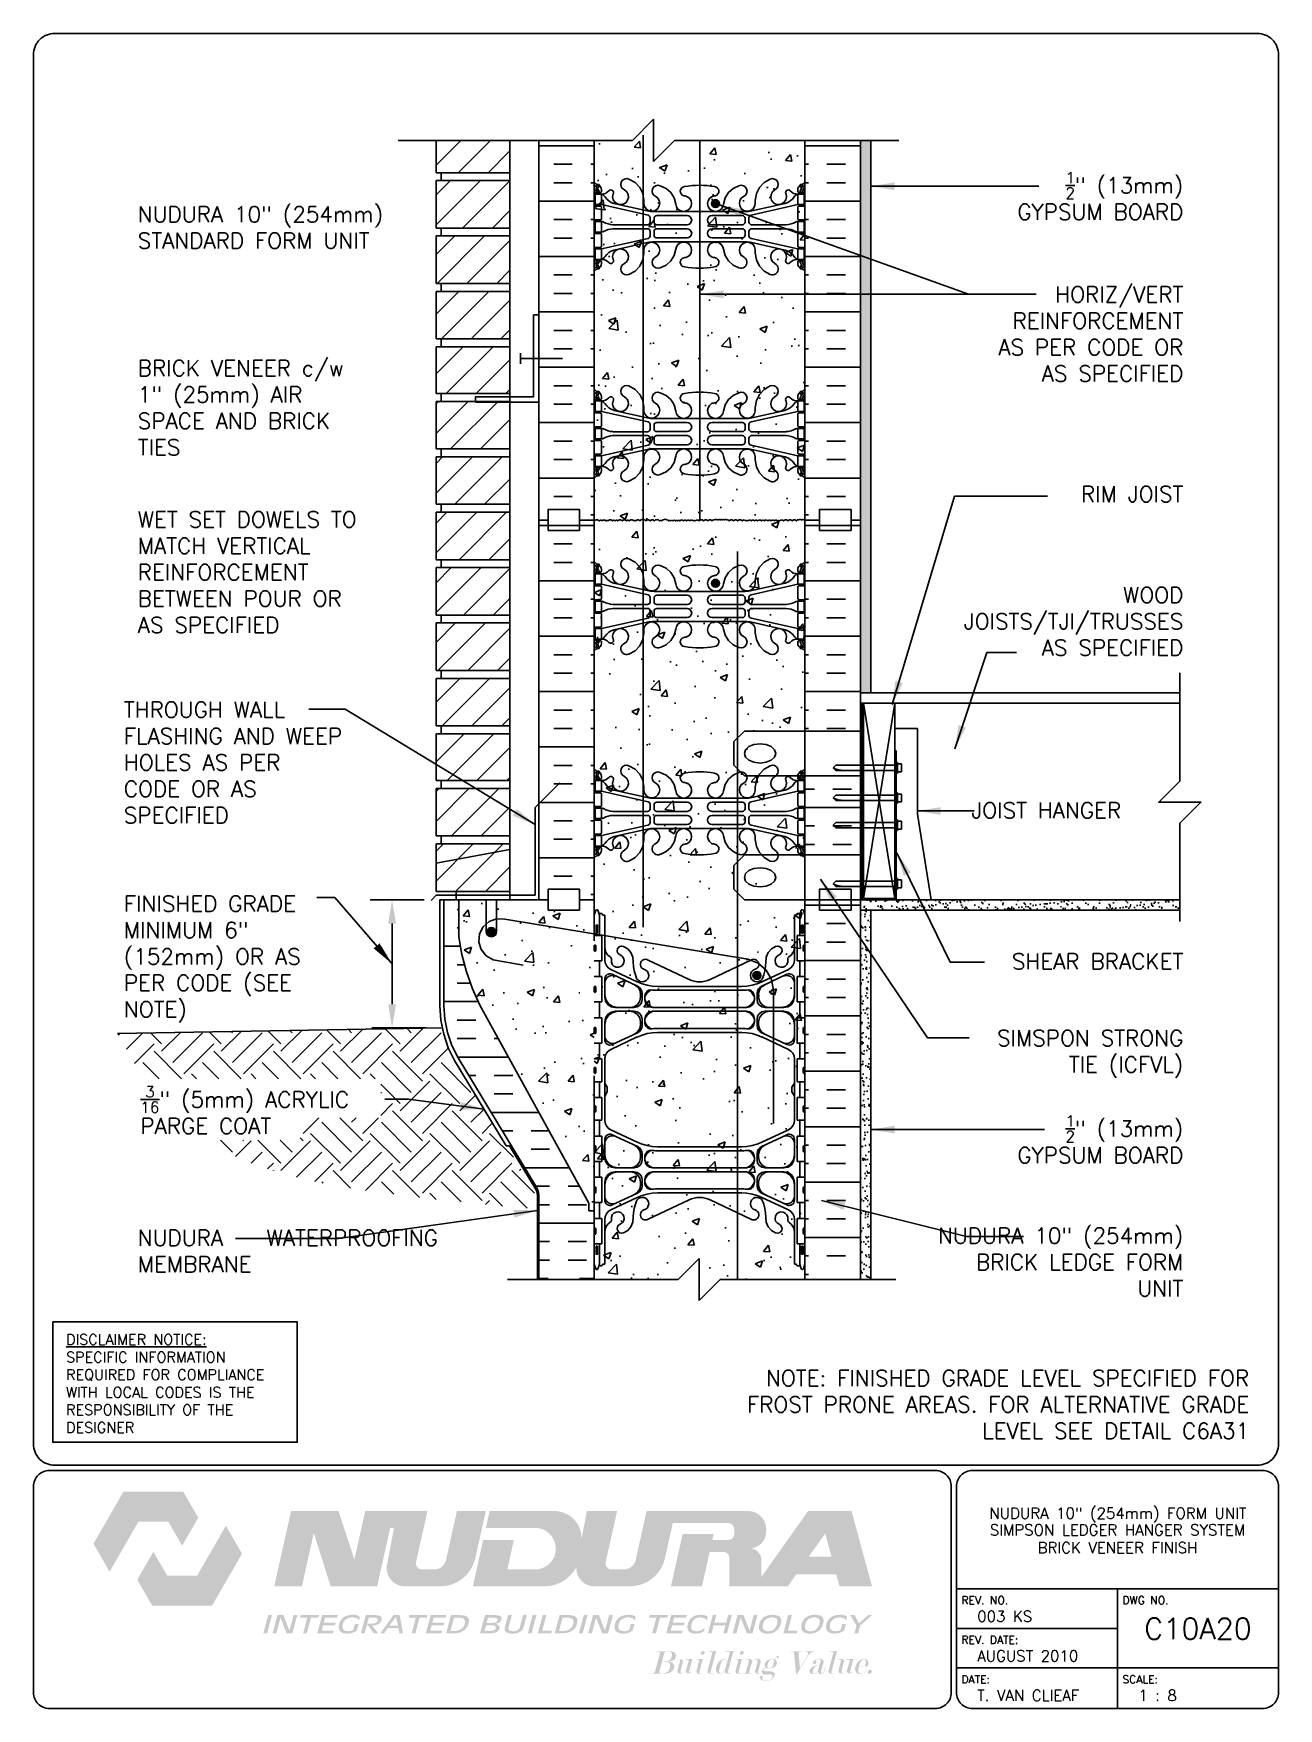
# Paper-space layout 'C10A20' of a CAD drawing. Header units: inches. Extents: x 0.42 to 7.8, y 0.49 to 10.41.
# The model-space entities are those that its viewports show. They can reach past a viewport. Long polylines and large blocks are cut down to what shows.
import ezdxf
from ezdxf.enums import TextEntityAlignment as Align

# ---------------------------------------------------------------- set-up
doc = ezdxf.new("R2010")
doc.units = ezdxf.units.IN
doc.header["$LTSCALE"] = 0.5
doc.header["$MEASUREMENT"] = 0
for name, pattern in [('DASHED2', [0.375, 0.25, -0.125]), ('DASHEDX2', [1.5, 1, -0.5]), ('HIDDEN2', [0.1875, 0.125, -0.0625])]:
    doc.linetypes.add(name, pattern=pattern)
for name, color, linetype in [('HATCH', 12, 'Continuous'), ('Hidden2', 12, 'HIDDEN2'), ('line25', 2, 'Continuous'), ('LINE3', 3, 'Continuous'), ('LINE50', 5, 'Continuous'), ('LINE9', 9, 'Continuous'), ('LOGO', 7, 'Continuous'), ('TBK_LINE65', 3, 'Continuous'), ('TBK_TEXT', 4, 'Continuous'), ('TEXT', 4, 'Continuous'), ('Web_Edge', 9, 'Continuous')]:
    doc.layers.add(name, color=color, linetype=linetype)
doc.styles.add('DIM', font='romans.shx', dxfattribs={"width": 0.7})
doc.styles.add('ROMANS', font='romans.shx', dxfattribs={"height": 1.125})
doc.dimstyles.new('ext_12', dxfattribs={"dimscale": 12, "dimtxt": 0.09375, "dimasz": 0.09375, "dimexe": 0.09375, "dimexo": 0.0625, "dimgap": 0.0625, "dimtad": 1, "dimdec": 1, "dimzin": 3, "dimdsep": 46, "dimlunit": 4, "dimtxsty": 'DIM', "dimcen": 0.09, "dimdle": 0.09375, "dimclrt": 4, "dimadec": 0, "dimazin": 0, "dimtfac": 1, "dimtdec": 1, "dimtmove": 2, "dimatfit": 3, "dimfxl": 0, "dimfrac": 2, "dimtolj": 1, "dimtzin": 0, "dimarcsym": 0})
pattern_1 = [(37.5, (79.4149, 8.05827), (-0.0157483, 0.481706), [0, -0.38, 0, -0.425, 0, -0.40625]), (7.5, (79.4149, 8.0583), (0.442444, 0.7055365), [0, -0.205, 0, -0.3425, 0, -0.13125]), (327.5, (79.1074, 8.05827), (0.7785355, 0.0014148), [0, -0.125, 0, -0.45, 0, -0.5875]), (317.5, (79.1074, 8.0583), (0.7515317, 0.219419), [0, -0.0625, 0, -0.295, 0, -0.3375])]

psp = doc.layouts.new('C10A20')

# ---------------------------------------------------------------- texts
at = {"layer": 'TBK_TEXT', "color": 7, "style": 'ROMANS'}
for s, p in [('REV. NO.', (5.9215, 1.107)), ('DWG NO.', (6.876, 1.107)), ('REV. DATE:', (5.9215, 0.8726)), ('DATE: ', (5.9215, 0.6382)), ('SCALE:', (6.876, 0.6382))]:
    psp.add_text(s, height=0.04688, dxfattribs=at).set_placement(p)
at = {"layer": 'TEXT', "insert": (0.6134, 2.7065), "char_height": 0.0625, "width": 1.41371, "attachment_point": 1, "style": 'ROMANS'}
psp.add_mtext('{\\Fromans.shx|c1;\\LDISCLAIMER NOTICE:\\l\\PSPECIFIC INFORMATION REQUIRED FOR COMPLIANCE WITH LOCAL CODES IS THE RESPONSIBILITY OF THE DESIGNER}', dxfattribs=at)

msp = doc.modelspace()

# ---------------------------------------------------------------- texts
at = {"layer": 'TEXT', "style": 'ROMANS'}
msp.add_text(' JOIST HANGER', height=0.75, dxfattribs=at).set_placement((141.471, 31.552), align=Align.MIDDLE_LEFT)
at = {"layer": 'TEXT', "char_height": 0.75, "style": 'ROMANS'}
for s, insert, width, attachment_point in [('\\A1;{\\H0.7x;\\S1/2;}" (13mm) GYPSUM BOARD', (152.037, 60.677), 9.63523, 6), ('NUDURA 10" (254mm) STANDARD FORM UNIT', (102.446, 58.182), 13.04853, 7), ('\\A1;{\\H1x;HORIZ/VERT REINFORCEMENT AS PER CODE OR AS SPECIFIED}', (152.037, 54.132), 10.45419, 6), ('BRICK VENEER c/w 1" (25mm) AIR SPACE AND BRICK TIES', (102.446, 48.388), 11.79707, 7), ('RIM JOIST', (152.037, 46.543), 11.43486, 6), ('WET SET DOWELS TO MATCH VERTICAL REINFORCEMENT BETWEEN POUR OR AS SPECIFIED', (102.446, 39.964), 11.79707, 7), ('WOOD JOISTS/TJI/TRUSSES AS SPECIFIED', (152.037, 40.509), 11.43486, 6), ('THROUGH WALL FLASHING AND WEEP HOLES AS PER CODE OR AS SPECIFIED', (101.787, 33.82), 11.43486, 4), ('FINISHED GRADE MINIMUM 6" (152mm) OR AS PER CODE (SEE NOTE)', (101.787, 24.498), 10.75183, 4), ('SHEAR BRACKET', (152.037, 24.391), 11.43486, 6), ('SIMSPON STRONG TIE (ICFVL)', (152.037, 20.003), 10.60311, 6), ('\\A1;{\\H0.7x;\\S3/16;}" (5mm) ACRYLIC PARGE COAT', (102.57, 17.342), 11.43486, 4), ('\\A1;{\\H0.7x;\\S1/2;}" (13mm) GYPSUM BOARD', (152.037, 15.958), 8.9918, 6), ('NUDURA    WATERPROOFING MEMBRANE ', (102.446, 10.659), 16.25496, 4), ('NUDURA 10" (254mm) BRICK LEDGE FORM UNIT', (152.037, 10.136), 12.88724, 6), ('\\A1;NOTE: FINISHED GRADE LEVEL SPECIFIED FOR FROST PRONE AREAS. FOR ALTERNATIVE GRADE LEVEL SEE DETAIL C6A31', (155.159, 3.386), 27.2137, 6)]:
    msp.add_mtext(s, dxfattribs=dict(at, insert=insert, width=width, attachment_point=attachment_point))

# ---------------------------------------------------------------- blocks, each defined once
blk = doc.blocks.new('TITLEBLOCK-Tag')
at = {"style": 'ROMANS'}
for tag, height, p in [('TITLE_LINE_1', 0.0625, (0.927, -0.1328)), ('TITLE_LINE_2', 0.0625, (0.9294, -0.2258)), ('CENTRE-LINE-3', 0.0625, (0.927, -0.3246)), ('TITLE_LINE_4', 0.0625, (0.927, -0.4299)), ('TITLE_LINE_5', 0.0625, (0.927, -0.526)), ('DWG', 0.125, (1.4043, -0.9102))]:
    blk.add_attdef(tag, text='', height=height, dxfattribs=at).set_placement(p, align=Align.MIDDLE_CENTER)
for tag, p in [('LATEST_REVISION', (0.0954, -0.8366)), ('REVISION_DATE', (0.0954, -1.071)), ('DRAWN_BY', (0.0954, -1.3053)), ('SCALE', (1.0499, -1.3053))]:
    blk.add_attdef(tag, text='', height=0.0469, dxfattribs=at).set_placement(p, align=Align.MIDDLE_LEFT)
blk = doc.blocks.new('10 web')
at = {"layer": 'Web_Edge'}
for p, q in [((-5, 6.624), (-4.922, 6.624)), ((-5, 6.524), (-4.717, 6.524)), ((-4.854, 6.903), (-4.764, 6.903)), ((-4.854, 6.524), (-4.854, 6.454)), ((-4.764, 6.903), (-4.764, 6.861)), ((-4.764, 6.524), (-4.764, 6.454)), ((-4.654, 6.654), (-4.654, 6.586)), ((-4.102, 6.458), (-4.09, 6.479)), ((4.102, 6.458), (4.09, 6.479)), ((4.654, 6.654), (4.654, 6.586)), ((5, 6.524), (4.716, 6.524)), ((4.854, 6.903), (4.764, 6.903)), ((4.764, 6.903), (4.764, 6.861)), ((4.764, 6.524), (4.764, 6.454)), ((4.854, 6.524), (4.854, 6.454)), ((5, 6.624), (4.922, 6.624)), ((-5, 5.884), (-4.717, 5.884)), ((-4.854, 5.954), (-4.854, 5.884)), ((-4.764, 5.954), (-4.764, 5.884)), ((-2.441, 5.457), (-4.659, 5.954)), ((-4.654, 5.821), (-4.654, 5.286)), ((-2.485, 5.655), (-4.066, 6.008)), ((-2.64, 6.147), (-2.641, 5.983)), ((-2.158, 5.619), (0, 5.619)), ((2.158, 5.619), (0, 5.619)), ((2.441, 5.457), (4.659, 5.954)), ((2.485, 5.655), (4.066, 6.008)), ((2.64, 6.147), (2.641, 5.983)), ((4.654, 5.821), (4.654, 5.286)), ((5, 5.884), (4.716, 5.884)), ((4.764, 5.954), (4.764, 5.884)), ((4.854, 5.954), (4.854, 5.884)), ((-5, 5.224), (-4.717, 5.224)), ((-4.854, 5.224), (-4.854, 5.154)), ((-4.764, 5.224), (-4.764, 5.154)), ((-2.469, 4.998), (-4.106, 4.998)), ((-2.469, 4.81), (-4.106, 4.81)), ((-2.344, 5.123), (-2.344, 5.335)), ((-2.156, 5.124), (-2.156, 5.308)), ((-2.031, 5.433), (-0.592, 5.433)), ((-2.031, 4.999), (-0.592, 4.999)), ((-2.031, 4.809), (-0.592, 4.809)), ((2.031, 5.433), (0.592, 5.433)), ((2.031, 4.999), (0.592, 4.999)), ((2.031, 4.809), (0.592, 4.809)), ((2.156, 5.124), (2.156, 5.308)), ((2.344, 5.123), (2.344, 5.335)), ((2.469, 4.998), (4.106, 4.998)), ((2.469, 4.81), (4.106, 4.81)), ((5, 5.224), (4.716, 5.224)), ((4.764, 5.224), (4.764, 5.154)), ((4.854, 5.224), (4.854, 5.154)), ((-5, 4.584), (-4.717, 4.584)), ((-4.854, 4.584), (-4.854, 4.654)), ((-4.764, 4.584), (-4.764, 4.654)), ((-2.441, 4.35), (-4.659, 3.854)), ((-4.654, 3.986), (-4.654, 4.521)), ((-2.485, 4.152), (-4.066, 3.799)), ((-2.344, 4.685), (-2.344, 4.472)), ((-2.158, 4.188), (0, 4.188)), ((-2.156, 4.684), (-2.156, 4.5)), ((-2.031, 4.375), (-0.592, 4.375)), ((2.158, 4.188), (0, 4.188)), ((2.031, 4.375), (0.592, 4.375)), ((2.156, 4.684), (2.156, 4.5)), ((2.344, 4.685), (2.344, 4.472)), ((2.441, 4.35), (4.659, 3.854)), ((2.485, 4.152), (4.066, 3.799)), ((4.654, 3.986), (4.654, 4.521)), ((5, 4.584), (4.716, 4.584)), ((4.764, 4.584), (4.764, 4.654)), ((4.854, 4.584), (4.854, 4.654)), ((-5, 3.924), (-4.717, 3.924)), ((-5, 3.284), (-4.717, 3.284)), ((-5, 3.184), (-4.922, 3.184)), ((-4.854, 3.854), (-4.854, 3.924)), ((-4.854, 3.284), (-4.854, 3.354)), ((-4.764, 3.854), (-4.764, 3.924)), ((-4.764, 3.284), (-4.764, 3.354)), ((-4.654, 3.154), (-4.654, 3.221)), ((-4.102, 3.35), (-4.09, 3.328)), ((-2.64, 3.66), (-2.641, 3.825)), ((2.64, 3.66), (2.641, 3.825)), ((4.102, 3.35), (4.09, 3.328)), ((4.654, 3.154), (4.654, 3.221)), ((5, 3.924), (4.716, 3.924)), ((5, 3.284), (4.716, 3.284)), ((4.764, 3.854), (4.764, 3.924)), ((4.764, 3.284), (4.764, 3.354)), ((4.854, 3.854), (4.854, 3.924)), ((4.854, 3.284), (4.854, 3.354)), ((5, 3.184), (4.922, 3.184)), ((-4.854, 2.905), (-4.764, 2.905)), ((-4.764, 2.905), (-4.764, 2.947)), ((4.764, 2.905), (4.764, 2.947)), ((4.854, 2.905), (4.764, 2.905)), ((-4.854, -2.905), (-4.764, -2.905)), ((-4.764, -2.905), (-4.764, -2.947)), ((-4.654, -3.154), (-4.654, -3.221)), ((4.654, -3.154), (4.654, -3.221)), ((4.854, -2.905), (4.764, -2.905)), ((4.764, -2.905), (4.764, -2.947)), ((-5, -3.184), (-4.922, -3.184)), ((-5, -3.284), (-4.717, -3.284)), ((-5, -3.924), (-4.717, -3.924)), ((-4.854, -3.284), (-4.854, -3.354)), ((-4.854, -3.854), (-4.854, -3.924)), ((-4.764, -3.284), (-4.764, -3.354)), ((-4.764, -3.854), (-4.764, -3.924)), ((-2.441, -4.35), (-4.659, -3.854)), ((-4.102, -3.35), (-4.09, -3.328)), ((-2.485, -4.152), (-4.066, -3.799)), ((-2.64, -3.66), (-2.641, -3.825)), ((2.441, -4.35), (4.659, -3.854)), ((2.485, -4.152), (4.066, -3.799)), ((2.64, -3.66), (2.641, -3.825)), ((4.102, -3.35), (4.09, -3.328)), ((5, -3.284), (4.716, -3.284)), ((5, -3.924), (4.716, -3.924)), ((4.764, -3.284), (4.764, -3.354)), ((4.764, -3.854), (4.764, -3.924)), ((4.854, -3.284), (4.854, -3.354)), ((4.854, -3.854), (4.854, -3.924)), ((5, -3.184), (4.922, -3.184)), ((-5, -4.584), (-4.717, -4.584)), ((-4.854, -4.584), (-4.854, -4.654)), ((-4.764, -4.584), (-4.764, -4.654)), ((-4.654, -3.986), (-4.654, -4.521)), ((-2.344, -4.685), (-2.344, -4.472)), ((-2.158, -4.188), (0, -4.188)), ((-2.156, -4.684), (-2.156, -4.5)), ((-2.031, -4.375), (-0.592, -4.375)), ((2.158, -4.188), (0, -4.188)), ((2.031, -4.375), (0.592, -4.375)), ((2.156, -4.684), (2.156, -4.5)), ((2.344, -4.685), (2.344, -4.472)), ((4.654, -3.986), (4.654, -4.521)), ((5, -4.584), (4.716, -4.584)), ((4.764, -4.584), (4.764, -4.654)), ((4.854, -4.584), (4.854, -4.654)), ((-5, -5.224), (-4.717, -5.224)), ((-4.854, -5.224), (-4.854, -5.154)), ((-4.764, -5.224), (-4.764, -5.154)), ((-2.441, -5.457), (-4.659, -5.954)), ((-4.654, -5.821), (-4.654, -5.286)), ((-2.469, -4.81), (-4.106, -4.81)), ((-2.469, -4.998), (-4.106, -4.998)), ((-2.344, -5.123), (-2.344, -5.335)), ((-2.156, -5.124), (-2.156, -5.308)), ((-2.031, -4.809), (-0.592, -4.809)), ((-2.031, -4.999), (-0.592, -4.999)), ((-2.031, -5.433), (-0.592, -5.433)), ((2.031, -4.809), (0.592, -4.809)), ((2.031, -4.999), (0.592, -4.999)), ((2.031, -5.433), (0.592, -5.433)), ((2.156, -5.124), (2.156, -5.308)), ((2.344, -5.123), (2.344, -5.335)), ((2.441, -5.457), (4.659, -5.954)), ((2.469, -4.81), (4.106, -4.81)), ((2.469, -4.998), (4.106, -4.998)), ((4.654, -5.821), (4.654, -5.286)), ((5, -5.224), (4.716, -5.224)), ((4.764, -5.224), (4.764, -5.154)), ((4.854, -5.224), (4.854, -5.154)), ((-5, -5.884), (-4.717, -5.884)), ((-4.854, -5.954), (-4.854, -5.884)), ((-4.764, -5.954), (-4.764, -5.884)), ((-2.485, -5.655), (-4.066, -6.008)), ((-2.64, -6.147), (-2.641, -5.983)), ((-2.158, -5.619), (0, -5.619)), ((2.158, -5.619), (0, -5.619)), ((2.485, -5.655), (4.066, -6.008)), ((2.64, -6.147), (2.641, -5.983)), ((5, -5.884), (4.716, -5.884)), ((4.764, -5.954), (4.764, -5.884)), ((4.854, -5.954), (4.854, -5.884)), ((-5, -6.524), (-4.717, -6.524)), ((-5, -6.624), (-4.922, -6.624)), ((-4.854, -6.524), (-4.854, -6.454)), ((-4.854, -6.903), (-4.764, -6.903)), ((-4.764, -6.524), (-4.764, -6.454)), ((-4.764, -6.903), (-4.764, -6.861)), ((-4.654, -6.654), (-4.654, -6.586)), ((-4.102, -6.458), (-4.09, -6.479)), ((4.102, -6.458), (4.09, -6.479)), ((4.654, -6.654), (4.654, -6.586)), ((5, -6.524), (4.716, -6.524)), ((4.764, -6.524), (4.764, -6.454)), ((4.764, -6.903), (4.764, -6.861)), ((4.854, -6.903), (4.764, -6.903)), ((4.854, -6.524), (4.854, -6.454)), ((5, -6.624), (4.922, -6.624))]:
    blk.add_line(p, q, dxfattribs=at)
for points in [[(-4.959, 5.954), (-4.659, 5.954), (-4.659, 6.454), (-4.959, 6.454)], [(4.959, 5.954), (4.659, 5.954), (4.659, 6.454), (4.959, 6.454)], [(-4.959, 3.854), (-4.659, 3.854), (-4.659, 3.354), (-4.959, 3.354)], [(4.959, 3.854), (4.659, 3.854), (4.659, 3.354), (4.959, 3.354)], [(-4.959, -3.854), (-4.659, -3.854), (-4.659, -3.354), (-4.959, -3.354)], [(4.959, -3.854), (4.659, -3.854), (4.659, -3.354), (4.959, -3.354)], [(-4.959, -5.954), (-4.659, -5.954), (-4.659, -6.454), (-4.959, -6.454)], [(4.959, -5.954), (4.659, -5.954), (4.659, -6.454), (4.959, -6.454)]]:
    blk.add_lwpolyline(points, close=True, dxfattribs=at)
for points in [[(-4.659, 4.904), (-4.659, 5.154), (-4.959, 5.154), (-4.959, 4.904)], [(-4.659, 4.904), (-4.659, 4.654), (-4.959, 4.654), (-4.959, 4.904)], [(4.659, 4.904), (4.659, 5.154), (4.959, 5.154), (4.959, 4.904)], [(4.659, 4.904), (4.659, 4.654), (4.959, 4.654), (4.959, 4.904)], [(-4.659, -4.904), (-4.659, -4.654), (-4.959, -4.654), (-4.959, -4.904)], [(4.659, -4.904), (4.659, -4.654), (4.959, -4.654), (4.959, -4.904)], [(-4.659, -4.904), (-4.659, -5.154), (-4.959, -5.154), (-4.959, -4.904)], [(4.659, -4.904), (4.659, -5.154), (4.959, -5.154), (4.959, -4.904)]]:
    blk.add_lwpolyline(points, dxfattribs=at)
for centre, radius, start, end in [((-3.456, 6.908), 0.277, 67.31998, 247.31998), ((-3.732, 6.141), 1.092, 0.33317, 69.48254), ((3.732, 6.141), 1.092, 110.51746, 179.66683), ((3.456, 6.908), 0.277, 292.68002, 112.68002), ((-4.654, 7.361), 0.5, 226.21219, 250.52878), ((-4.654, 7.361), 0.6, 234.78322, 245.07477), ((-4.922, 6.643), 0.0196, 269.40316, 15.4901), ((-4.66, 6.708), 0.25, 140.11451, 222.46087), ((-4.916, 6.798), 0.021, 343.464, 63.99573), ((-4.818, 6.839), 0.045, 321.448, 139.1879), ((-4.812, 6.57), 0.045, 222.46087, 42.46087), ((-4.904, 6.654), 0.25, 0, 70.52878), ((-4.66, 6.708), 0.16, 140.00008, 222.46087), ((-4.717, 6.586), 0.0625, 270, 0), ((-4.634, 6.894), 0.441, 266.7976, 318.98732), ((-4.781, 6.111), 0.364, 34.97751, 70.33874), ((-4.207, 6.523), 0.125, 339.62427, 138.98732), ((-3.75, 6.327), 0.375, 159.62427, 60.06847), ((-1.973, 6.591), 0.277, 67.31998, 247.31998), ((-2.157, 5.854), 1.034, 6.66686, 73.66351), ((-0.694, 6.586), 0.22, 95.18347, 255.7396), ((-0.863, 5.546), 0.834, 69.37291, 82.1063), ((-0.017, 3.092), 3.777, 89.73938, 100.62755), ((0.017, 3.092), 3.777, 79.37245, 90.26062), ((0.863, 5.546), 0.834, 97.8937, 110.62709), ((0.694, 6.586), 0.22, 284.2604, 84.81653), ((2.157, 5.854), 1.034, 106.33649, 173.33314), ((1.973, 6.591), 0.277, 292.68002, 112.68002), ((3.75, 6.327), 0.375, 119.93153, 20.37573), ((4.207, 6.523), 0.125, 41.01268, 200.37573), ((4.634, 6.894), 0.441, 221.01268, 273.2024), ((4.781, 6.111), 0.364, 109.66126, 145.02249), ((4.904, 6.654), 0.25, 109.47122, 180), ((4.716, 6.586), 0.0625, 180, 270), ((4.812, 6.57), 0.045, 137.53913, 317.53913), ((4.818, 6.839), 0.045, 40.8121, 218.552), ((4.66, 6.708), 0.16, 317.53913, 39.99992), ((4.654, 7.361), 0.5, 289.47122, 313.78911), ((4.66, 6.708), 0.25, 317.53913, 39.88549), ((4.916, 6.798), 0.021, 116.00427, 196.536), ((4.922, 6.643), 0.0196, 164.5099, 270.59684), ((4.654, 7.361), 0.6, 294.92523, 305.21678), ((-4.717, 5.821), 0.0625, 0, 90), ((-3.858, 6.722), 0.743, 212.79192, 253.81071), ((-2.267, 6.01), 0.375, 184.24484, 60.06847), ((-2.158, 7.119), 1.5, 257.41348, 270), ((-0.756, 6.002), 0.375, 184.24484, 60.06847), ((0.756, 6.002), 0.375, 119.93153, 355.75516), ((2.267, 6.01), 0.375, 119.93153, 355.75516), ((2.158, 7.119), 1.5, 270, 282.58652), ((3.858, 6.722), 0.743, 286.18929, 327.20808), ((4.716, 5.821), 0.0625, 90, 180), ((-4.717, 5.286), 0.0625, 270, 0), ((-4.663, 4.935), 0.219, 60.49375, 88.91995), ((-4.018, 6.165), 1.17, 242.63655, 265.65045), ((-4.018, 3.643), 1.17, 94.34955, 117.36345), ((-2.469, 5.123), 0.125, 270, 0), ((-2.469, 4.685), 0.125, 0, 90), ((-2.469, 5.335), 0.125, 0, 77.37673), ((-2.031, 5.308), 0.125, 90, 180), ((-2.031, 5.124), 0.125, 180, 270), ((-2.031, 4.684), 0.125, 90, 180), ((-0.592, 5.216), 0.217, 270, 90), ((-0.592, 4.592), 0.217, 270, 90), ((0.592, 5.216), 0.217, 90, 270), ((0.592, 4.592), 0.217, 90, 270), ((2.031, 5.308), 0.125, 0, 90), ((2.031, 5.124), 0.125, 270, 360), ((2.031, 4.684), 0.125, 0, 90), ((2.469, 5.335), 0.125, 102.62327, 180), ((2.469, 5.123), 0.125, 180, 270), ((2.469, 4.685), 0.125, 90, 180), ((4.018, 6.165), 1.17, 274.34955, 297.36345), ((4.018, 3.643), 1.17, 62.63655, 85.65045), ((4.663, 4.935), 0.219, 91.08005, 119.50625), ((4.716, 5.286), 0.0625, 180, 270), ((-4.717, 4.521), 0.0625, 0, 90), ((-4.717, 3.986), 0.0625, 270, 0), ((-4.663, 4.873), 0.219, 271.08005, 299.50625), ((-2.267, 3.797), 0.375, 299.93153, 175.75516), ((-2.158, 2.688), 1.5, 90, 102.58652), ((-2.469, 4.472), 0.125, 282.62327, 0), ((-2.031, 4.5), 0.125, 180, 270), ((-0.756, 3.806), 0.375, 299.93153, 175.75516), ((0.756, 3.806), 0.375, 4.24484, 240.06847), ((2.267, 3.797), 0.375, 4.24484, 240.06847), ((2.031, 4.5), 0.125, 270, 0), ((2.158, 2.688), 1.5, 77.41348, 90), ((2.469, 4.472), 0.125, 180, 257.37673), ((4.663, 4.873), 0.219, 240.49375, 268.91995), ((4.716, 4.521), 0.0625, 90, 180), ((4.716, 3.986), 0.0625, 180, 270), ((-4.922, 3.164), 0.0196, 344.5099, 90.59684), ((-4.66, 3.099), 0.25, 137.53913, 219.88549), ((-4.812, 3.238), 0.045, 317.53913, 137.53913), ((-4.66, 3.099), 0.16, 137.53913, 219.99992), ((-4.717, 3.221), 0.0625, 360, 90), ((-4.781, 3.696), 0.364, 289.66126, 325.02249), ((-4.634, 2.913), 0.441, 41.01268, 93.2024), ((-3.858, 3.085), 0.743, 106.18929, 147.20808), ((-4.207, 3.285), 0.125, 221.01268, 20.37573), ((-3.75, 3.48), 0.375, 299.93153, 200.37573), ((-3.732, 3.667), 1.092, 290.51746, 359.66683), ((-1.973, 3.217), 0.277, 112.68002, 292.68002), ((-2.157, 3.954), 1.034, 286.33649, 353.33314), ((-0.694, 3.222), 0.22, 104.2604, 264.81653), ((-0.863, 4.262), 0.834, 277.8937, 290.62709), ((0.863, 4.262), 0.834, 249.37291, 262.1063), ((0.694, 3.222), 0.22, 275.18347, 75.7396), ((2.157, 3.954), 1.034, 186.66686, 253.66351), ((1.973, 3.217), 0.277, 247.31998, 67.31998), ((3.732, 3.667), 1.092, 180.33317, 249.48254), ((3.75, 3.48), 0.375, 339.62427, 240.06847), ((3.858, 3.085), 0.743, 32.79192, 73.81071), ((4.207, 3.285), 0.125, 159.62427, 318.98732), ((4.634, 2.913), 0.441, 86.7976, 138.98732), ((4.781, 3.696), 0.364, 214.97751, 250.33874), ((4.716, 3.221), 0.0625, 90, 180), ((4.812, 3.238), 0.045, 42.46087, 222.46087), ((4.66, 3.099), 0.16, 320.00008, 42.46087), ((4.66, 3.099), 0.25, 320.11451, 42.46087), ((4.922, 3.164), 0.0196, 89.40316, 195.4901), ((-4.654, 2.447), 0.6, 114.92523, 125.21582), ((-4.654, 2.447), 0.5, 109.47122, 133.78781), ((-4.916, 3.01), 0.021, 296.00427, 16.536), ((-4.818, 2.968), 0.045, 220.8121, 38.552), ((-4.904, 3.154), 0.25, 289.47122, 360), ((-3.456, 2.9), 0.277, 112.68002, 292.68002), ((-0.017, 6.716), 3.777, 259.37245, 270.26062), ((0.017, 6.716), 3.777, 269.73938, 280.62755), ((3.456, 2.9), 0.277, 247.31998, 67.31998), ((4.904, 3.154), 0.25, 180, 250.52878), ((4.818, 2.968), 0.045, 141.448, 319.1879), ((4.654, 2.447), 0.5, 46.21089, 70.52878), ((4.916, 3.01), 0.021, 163.464, 243.99573), ((4.654, 2.447), 0.6, 54.78322, 65.07477), ((-4.654, -2.447), 0.5, 226.21219, 250.52878), ((-4.654, -2.447), 0.6, 234.78418, 245.07477), ((-4.922, -3.164), 0.0196, 269.40316, 15.4901), ((-4.66, -3.099), 0.25, 140.11451, 222.46087), ((-4.916, -3.01), 0.021, 343.464, 63.99573), ((-4.818, -2.968), 0.045, 321.448, 139.1879), ((-4.904, -3.154), 0.25, 0, 70.52878), ((-4.66, -3.099), 0.16, 140.00008, 222.46087), ((-4.207, -3.285), 0.125, 339.62427, 138.98732), ((-3.75, -3.48), 0.375, 159.62427, 60.06847), ((-3.456, -2.9), 0.277, 67.31998, 247.31998), ((-3.732, -3.667), 1.092, 0.33317, 69.48254), ((-1.973, -3.217), 0.277, 67.31998, 247.31998), ((-2.157, -3.954), 1.034, 6.66686, 73.66351), ((-0.694, -3.222), 0.22, 95.18347, 255.7396), ((-0.017, -6.716), 3.777, 89.73938, 100.62755), ((0.017, -6.716), 3.777, 79.37245, 90.26062), ((0.694, -3.222), 0.22, 284.2604, 84.81653), ((2.157, -3.954), 1.034, 106.33649, 173.33314), ((1.973, -3.217), 0.277, 292.68002, 112.68002), ((3.732, -3.667), 1.092, 110.51746, 179.66683), ((3.456, -2.9), 0.277, 292.68002, 112.68002), ((3.75, -3.48), 0.375, 119.93153, 20.37573), ((4.207, -3.285), 0.125, 41.01268, 200.37573), ((4.904, -3.154), 0.25, 109.47122, 180), ((4.818, -2.968), 0.045, 40.8121, 218.552), ((4.66, -3.099), 0.16, 317.53913, 39.99992), ((4.654, -2.447), 0.5, 289.47122, 313.78911), ((4.66, -3.099), 0.25, 317.53913, 39.88549), ((4.916, -3.01), 0.021, 116.00427, 196.536), ((4.922, -3.164), 0.0196, 164.5099, 270.59684), ((4.654, -2.447), 0.6, 294.92523, 305.21678), ((-4.812, -3.238), 0.045, 222.46087, 42.46087), ((-4.717, -3.221), 0.0625, 270, 0), ((-4.717, -3.986), 0.0625, 0, 90), ((-4.634, -2.913), 0.441, 266.7976, 318.98732), ((-4.781, -3.696), 0.364, 34.97751, 70.33874), ((-3.858, -3.085), 0.743, 212.79192, 253.81071), ((-2.267, -3.797), 0.375, 184.24484, 60.06847), ((-0.756, -3.806), 0.375, 184.24484, 60.06847), ((-0.863, -4.262), 0.834, 69.37291, 82.1063), ((0.756, -3.806), 0.375, 119.93153, 355.75516), ((0.863, -4.262), 0.834, 97.8937, 110.62709), ((2.267, -3.797), 0.375, 119.93153, 355.75516), ((3.858, -3.085), 0.743, 286.18929, 327.20808), ((4.634, -2.913), 0.441, 221.01268, 273.2024), ((4.781, -3.696), 0.364, 109.66126, 145.02249), ((4.716, -3.221), 0.0625, 180, 270), ((4.716, -3.986), 0.0625, 90, 180), ((4.812, -3.238), 0.045, 137.53913, 317.53913), ((-4.717, -4.521), 0.0625, 270, 0), ((-4.663, -4.873), 0.219, 60.49375, 88.91995), ((-4.018, -3.643), 1.17, 242.63655, 265.65045), ((-2.158, -2.688), 1.5, 257.41348, 270), ((-2.469, -4.685), 0.125, 270, 0), ((-2.469, -4.472), 0.125, 0, 77.37673), ((-2.031, -4.5), 0.125, 90, 180), ((-2.031, -4.684), 0.125, 180, 270), ((-0.592, -4.592), 0.217, 270, 90), ((0.592, -4.592), 0.217, 90, 270), ((2.031, -4.5), 0.125, 0, 90), ((2.031, -4.684), 0.125, 270, 360), ((2.158, -2.688), 1.5, 270, 282.58652), ((2.469, -4.472), 0.125, 102.62327, 180), ((2.469, -4.685), 0.125, 180, 270), ((4.018, -3.643), 1.17, 274.34955, 297.36345), ((4.663, -4.873), 0.219, 91.08005, 119.50625), ((4.716, -4.521), 0.0625, 180, 270), ((-4.717, -5.286), 0.0625, 0, 90), ((-4.663, -4.935), 0.219, 271.08005, 299.50625), ((-4.018, -6.165), 1.17, 94.34955, 117.36345), ((-2.469, -5.123), 0.125, 0, 90), ((-2.469, -5.335), 0.125, 282.62327, 0), ((-2.031, -5.124), 0.125, 90, 180), ((-2.031, -5.308), 0.125, 180, 270), ((-0.592, -5.216), 0.217, 270, 90), ((0.592, -5.216), 0.217, 90, 270), ((2.031, -5.124), 0.125, 0, 90), ((2.031, -5.308), 0.125, 270, 0), ((2.469, -5.123), 0.125, 90, 180), ((2.469, -5.335), 0.125, 180, 257.37673), ((4.018, -6.165), 1.17, 62.63655, 85.65045), ((4.663, -4.935), 0.219, 240.49375, 268.91995), ((4.716, -5.286), 0.0625, 90, 180), ((-4.717, -5.821), 0.0625, 270, 0), ((-4.781, -6.111), 0.364, 289.66126, 325.02249), ((-3.858, -6.722), 0.743, 106.18929, 147.20808), ((-3.75, -6.327), 0.375, 299.93153, 200.37573), ((-3.732, -6.141), 1.092, 290.51746, 359.66683), ((-2.267, -6.01), 0.375, 299.93153, 175.75516), ((-2.158, -7.119), 1.5, 90, 102.58652), ((-1.973, -6.591), 0.277, 112.68002, 292.68002), ((-2.157, -5.854), 1.034, 286.33649, 353.33314), ((-0.756, -6.002), 0.375, 299.93153, 175.75516), ((-0.863, -5.546), 0.834, 277.8937, 290.62709), ((0.756, -6.002), 0.375, 4.24484, 240.06847), ((0.863, -5.546), 0.834, 249.37291, 262.1063), ((2.157, -5.854), 1.034, 186.66686, 253.66351), ((1.973, -6.591), 0.277, 247.31998, 67.31998), ((2.267, -6.01), 0.375, 4.24484, 240.06847), ((2.158, -7.119), 1.5, 77.41348, 90), ((3.732, -6.141), 1.092, 180.33317, 249.48254), ((3.75, -6.327), 0.375, 339.62427, 240.06847), ((3.858, -6.722), 0.743, 32.79192, 73.81071), ((4.781, -6.111), 0.364, 214.97751, 250.33874), ((4.716, -5.821), 0.0625, 180, 270), ((-4.654, -7.361), 0.6, 114.92523, 125.21678), ((-4.654, -7.361), 0.5, 109.47122, 133.78781), ((-4.922, -6.643), 0.0196, 344.5099, 90.59684), ((-4.66, -6.708), 0.25, 137.53913, 219.88549), ((-4.916, -6.798), 0.021, 296.00427, 16.536), ((-4.818, -6.839), 0.045, 220.8121, 38.552), ((-4.812, -6.57), 0.045, 317.53913, 137.53913), ((-4.904, -6.654), 0.25, 289.47122, 360), ((-4.66, -6.708), 0.16, 137.53913, 219.99992), ((-4.717, -6.586), 0.0625, 360, 90), ((-4.634, -6.894), 0.441, 41.01268, 93.2024), ((-4.207, -6.523), 0.125, 221.01268, 20.37573), ((-3.456, -6.908), 0.277, 112.68002, 292.68002), ((-0.694, -6.586), 0.22, 104.2604, 264.81653), ((-0.017, -3.092), 3.777, 259.37245, 270.26062), ((0.017, -3.092), 3.777, 269.73938, 280.62755), ((0.694, -6.586), 0.22, 275.18347, 75.7396), ((3.456, -6.908), 0.277, 247.31998, 67.31998), ((4.207, -6.523), 0.125, 159.62427, 318.98732), ((4.634, -6.894), 0.441, 86.7976, 138.98732), ((4.716, -6.586), 0.0625, 90, 180), ((4.904, -6.654), 0.25, 180, 250.52878), ((4.812, -6.57), 0.045, 42.46087, 222.46087), ((4.818, -6.839), 0.045, 141.448, 319.1879), ((4.66, -6.708), 0.16, 320.00008, 42.46087), ((4.654, -7.361), 0.5, 46.21089, 70.52878), ((4.66, -6.708), 0.25, 320.11451, 42.46087), ((4.916, -6.798), 0.021, 163.464, 243.99573), ((4.922, -6.643), 0.0196, 89.40316, 195.4901), ((4.654, -7.361), 0.6, 54.78322, 65.07477)]:
    blk.add_arc(centre, radius, start, end, dxfattribs=at)
for points in [[(-2.156, 5.129), (-2.156, 5.303)], [(2.156, 5.129), (2.156, 5.303)], [(-2.156, 4.679), (-2.156, 4.505)], [(2.156, 4.679), (2.156, 4.505)], [(-2.156, -4.679), (-2.156, -4.505)], [(2.156, -4.679), (2.156, -4.505)], [(-2.156, -5.129), (-2.156, -5.303)], [(2.156, -5.129), (2.156, -5.303)]]:
    blk.add_open_spline(points, degree=1, dxfattribs=at)

# ---------------------------------------------------------------- hatches: boundary and pattern name
at = {"layer": 'HATCH'}
h = msp.add_hatch(dxfattribs=at)
h.set_pattern_fill('INSUL', color=256, scale=7, style=0)
h.set_pattern_definition([(0, (-2802.0707, -351.697), (0, 2.625), []), (0, (-2802.0707, -350.822), (0, 2.625), [0.875, -0.875]), (0, (-2802.0707, -349.947), (0, 2.625), [0.875, -0.875])])
h.paths.add_polyline_path([(121.466, 45.312), (121.903, 45.312), (121.903, 45.812), (123.403, 45.812), (123.403, 45.312), (124.091, 45.312), (124.091, 63.312), (123.403, 63.312), (123.403, 63.812), (121.903, 63.812), (121.903, 63.312), (121.466, 63.312)])
h = msp.add_hatch(dxfattribs=at)
h.set_pattern_fill('AR-CONC', color=256, scale=0.5, style=0)
h.paths.add_polyline_path([(134.091, 45.312), (134.091, 63.312), (127.903, 63.312), (126.903, 62.312), (126.903, 63.312), (126.903, 64.312), (125.903, 63.312), (124.091, 63.312), (124.091, 45.312), (124.091, 27.312), (124.091, 12.562), (124.091, 9.312), (128.07, 9.312), (129.07, 10.312), (129.07, 9.312), (129.07, 8.312), (130.07, 9.312), (134.091, 9.312), (134.091, 21.687), (134.091, 27.312), (131.216, 27.312), (130.716, 27.812), (130.716, 28.937), (131.216, 29.437), (134.091, 29.437), (134.091, 33.187), (131.216, 33.187), (130.716, 33.687), (130.716, 34.812), (131.216, 35.312), (134.091, 35.312)])
h = msp.add_hatch(dxfattribs=at)
h.set_pattern_fill('INSUL', color=256, scale=7, style=0)
h.set_pattern_definition([(180, (3060.2525, -351.697), (0, 2.625), []), (180, (3060.2525, -350.822), (0, 2.625), [0.875, -0.875]), (180, (3060.2525, -349.947), (0, 2.625), [0.875, -0.875])])
h.paths.add_polyline_path([(136.716, 45.312), (136.278, 45.312), (136.278, 45.812), (134.778, 45.812), (134.778, 45.312), (134.091, 45.312), (134.091, 63.312), (134.778, 63.312), (134.778, 63.812), (136.278, 63.812), (136.278, 63.312), (136.716, 63.312)])
h = msp.add_hatch(dxfattribs=at)
h.set_pattern_fill('ANSI31', color=256, scale=8, style=0)
h.set_pattern_definition([(45, (110.2895, -3.5624), (-0.707107, 0.707107), [])])
h.paths.add_polyline_path([(120.091, 29.962), (116.591, 29.962), (116.591, 27.712), (120.091, 27.712)])
h.paths.add_polyline_path([(120.091, 32.587), (116.591, 32.587), (116.591, 30.337), (120.091, 30.337)])
h.paths.add_polyline_path([(120.091, 35.183), (116.591, 35.183), (116.591, 32.962), (120.091, 32.962)])
h.paths.add_polyline_path([(120.091, 37.808), (116.591, 37.808), (116.591, 35.558), (120.091, 35.558)])
h.paths.add_polyline_path([(120.091, 40.408), (118.466, 40.408), (118.466, 40.433), (116.591, 40.433), (116.591, 38.183), (120.091, 38.183)])
h.paths.add_polyline_path([(120.091, 43.058), (116.591, 43.058), (116.591, 40.808), (120.091, 40.808)])
h.paths.add_polyline_path([(120.091, 45.683), (116.591, 45.683), (116.591, 43.433), (120.091, 43.433)])
h.paths.add_polyline_path([(120.091, 48.308), (116.591, 48.308), (116.591, 46.058), (120.091, 46.058)])
h.paths.add_polyline_path([(120.091, 50.908), (118.466, 50.908), (118.466, 50.933), (116.591, 50.933), (116.591, 48.683), (120.091, 48.683)])
h.paths.add_polyline_path([(120.091, 53.528), (116.591, 53.528), (116.591, 51.308), (120.091, 51.308)])
h.paths.add_polyline_path([(120.091, 56.153), (116.591, 56.153), (116.591, 53.903), (120.091, 53.903)])
h.paths.add_polyline_path([(120.091, 58.778), (116.591, 58.778), (116.591, 56.528), (120.091, 56.528)])
h.paths.add_polyline_path([(120.091, 61.378), (118.466, 61.378), (118.466, 61.403), (116.591, 61.403), (116.591, 59.153), (120.091, 59.153)])
h.paths.add_polyline_path([(120.091, 63.312), (116.591, 63.312), (116.591, 61.778), (120.091, 61.778)])
h = msp.add_hatch(dxfattribs=at)
h.set_pattern_fill('AR-SAND', color=256, scale=0.25, style=0)
h.set_pattern_definition(pattern_1)
h.paths.add_polyline_path([(137.216, 63.312), (136.716, 63.312), (136.716, 45.312), (136.716, 37.125), (137.216, 37.125)])
h = msp.add_hatch(dxfattribs=at)
h.set_pattern_fill('INSUL', color=256, scale=7, style=0)
h.set_pattern_definition([(0, (-2802.0707, -369.697), (0, 2.625), []), (0, (-2802.0707, -368.822), (0, 2.625), [0.875, -0.875]), (0, (-2802.0707, -367.947), (0, 2.625), [0.875, -0.875])])
h.paths.add_polyline_path([(121.466, 27.312), (121.903, 27.312), (121.903, 27.812), (123.403, 27.812), (123.403, 27.312), (124.091, 27.312), (124.091, 45.312), (123.403, 45.312), (123.403, 45.812), (121.903, 45.812), (121.903, 45.312), (121.466, 45.312)])
h = msp.add_hatch(dxfattribs=at)
h.set_pattern_fill('INSUL', color=256, scale=7, style=0)
h.set_pattern_definition([(180, (3060.2525, -369.697), (0, 2.625), []), (180, (3060.2525, -368.822), (0, 2.625), [0.875, -0.875]), (180, (3060.2525, -367.947), (0, 2.625), [0.875, -0.875])])
h.paths.add_polyline_path([(134.091, 35.312), (136.716, 35.312), (136.716, 45.312), (136.278, 45.312), (136.278, 45.812), (134.778, 45.812), (134.778, 45.312), (134.091, 45.312)])
h = msp.add_hatch(dxfattribs=at)
h.set_pattern_fill('AR-CONC', color=256, scale=0.5, style=0)
edge = h.paths.add_edge_path()
edge.add_ellipse((131.962, 34.25), major_axis=(-0.746, 0), ratio=0.610344, start_angle=0, end_angle=360)
h = msp.add_hatch(dxfattribs=at)
h.set_pattern_fill('INSUL', color=256, scale=7, style=0)
h.set_pattern_definition([(0, (79.415, 8.0583), (0, 2.625), []), (0, (79.415, 8.9333), (0, 2.625), [0.875, -0.875]), (0, (79.415, 9.8083), (0, 2.625), [0.875, -0.875])])
h.paths.add_polyline_path([(136.716, 33.187), (134.091, 33.187), (134.091, 29.437), (136.716, 29.437)])
h = msp.add_hatch(dxfattribs=at)
h.set_pattern_fill('AR-CONC', color=256, scale=0.5, style=0)
edge = h.paths.add_edge_path()
edge.add_ellipse((131.962, 28.375), major_axis=(-0.746, 0), ratio=0.610344, start_angle=0, end_angle=360, ccw=False)
h = msp.add_hatch(dxfattribs=at)
h.set_pattern_fill('INSUL', color=256, scale=7, style=0)
h.set_pattern_definition([(180, (3060.2525, -387.697), (0, 2.625), []), (180, (3060.2525, -386.822), (0, 2.625), [0.875, -0.875]), (180, (3060.2525, -385.947), (0, 2.625), [0.875, -0.875])])
h.paths.add_polyline_path([(136.716, 9.312), (136.278, 9.312), (136.278, 9.812), (134.778, 9.812), (134.778, 9.312), (134.091, 9.312), (134.091, 27.312), (134.778, 27.312), (134.778, 27.812), (136.278, 27.812), (136.278, 27.312), (136.716, 27.312)])
h = msp.add_hatch(dxfattribs=at)
h.set_pattern_fill('INSUL', color=256, scale=7, style=0)
h.set_pattern_definition([(0, (-2878.3999, -413.2698), (0, 2.625), []), (0, (-2878.3999, -412.3948), (0, 2.625), [0.875, -0.875]), (0, (-2878.3999, -411.5198), (0, 2.625), [0.875, -0.875])])
h.paths.add_polyline_path([(118.666, 22.312, -0.079579), (117.666, 25.562), (117.666, 27.312), (116.966, 27.312), (116.966, 22.312, 0.131652), (117.636, 19.812), (121.374, 13.662, -0.10438), (121.466, 13.187), (121.466, 9.312), (121.903, 9.312), (121.903, 9.812), (123.403, 9.812), (123.403, 9.312), (124.091, 9.312), (124.091, 12.562), (123.841, 12.562), (123.841, 12.937)])
h = msp.add_hatch(dxfattribs=at)
h.set_pattern_fill('AR-CONC', color=256, scale=0.5, style=0)
h.set_pattern_definition([(50, (75.415, 8.0583), (3.5863, -0.31376), [0.375, -4.125]), (355, (75.415, 8.0583), (-0.69376, 3.76096), [0.3, -3.3]), (100.4514, (75.7138, 8.032), (2.89255, 3.4472), [0.3187, -3.5057]), (46.184, (75.415, 9.0583), (5.3362, -0.8276), [0.5625, -6.1875]), (96.636, (75.8596, 8.9893), (4.6733, 4.8706), [0.47805, -5.25856]), (351.184, (75.415, 9.058), (4.6733, 4.8706), [0.45, -4.95]), (21, (75.915, 8.8083), (2.98454, -2.0131), [0.375, -4.125]), (326, (75.915, 8.8083), (1.21658, 3.62575), [0.3, -3.3]), (71.4514, (76.1636, 8.6405), (4.20111, 1.61265), [0.3187, -3.5057]), (37.5, (75.4149, 8.0583), (0.0608, 1.66447), [0, -3.26, 0, -3.35, 0, -3.3125]), (7.5, (75.4149, 8.0583), (1.31535, 1.97206), [0, -1.91, 0, -3.185, 0, -1.2625]), (327.5, (74.2999, 8.0583), (2.669112, -0.112774), [0, -1.25, 0, -3.9, 0, -5.175]), (317.5, (73.8, 8.0583), (2.91593, 0.50052), [0, -1.625, 0, -2.59, 0, -3.675])])
h.paths.add_polyline_path([(123.841, 12.937), (123.841, 12.562), (124.091, 12.562), (124.091, 25.813), (120.178, 26.512, 0.119457), (119.466, 26.465), (119.466, 25.812, -1), (118.966, 25.812), (118.966, 27.312), (117.666, 27.312), (117.666, 25.562, 0.079579), (118.666, 22.312)])
h.paths.add_polyline_path([(124.091, 27.312), (123.403, 27.312), (123.403, 26.812), (121.903, 26.812), (121.903, 27.312), (121.466, 27.312), (119.466, 27.312), (119.466, 26.465, -0.121925), (120.193, 26.509), (124.091, 25.813)], flags=17)
h = msp.add_hatch(dxfattribs=at)
h.set_pattern_fill('AR-SAND', color=256, scale=0.25, style=0)
h.set_pattern_definition(pattern_1)
h.paths.add_polyline_path([(151.867, 26.812), (151.867, 27.312), (138.421, 27.312), (136.796, 27.312), (136.716, 27.312), (136.716, 26.812)])
h = msp.add_hatch(dxfattribs=at)
h.set_pattern_fill('AR-SAND', color=256, scale=0.25, style=0)
h.set_pattern_definition(pattern_1)
h.paths.add_polyline_path([(137.216, 26.812), (136.716, 26.812), (136.716, 9.312), (137.216, 9.312)])
h = msp.add_hatch(dxfattribs=at)
h.set_pattern_fill('EARTH', color=256, scale=8, angle=45, style=0)
h.set_pattern_definition([(45, (110.2895, -3.5624), (2e-16, 2.82843), [2, -2]), (45, (109.7592, -3.032), (2e-16, 2.82843), [2, -2]), (45, (109.2288, -2.5017), (2e-16, 2.82843), [2, -2]), (135, (109.2288, -2.1482), (-2.82843, 4e-16), [2, -2]), (135, (109.7592, -1.6178), (-2.82843, 4e-16), [2, -2]), (135, (110.2895, -1.0875), (-2.82843, 4e-16), [2, -2])])
edge = h.paths.add_edge_path()
edge.add_line((121.278, 12.654), (121.278, 13.189))
edge.add_arc((120.295, 13.207), 0.984, 358.97193, 382.1268)
edge.add_line((121.206, 13.577), (119.925, 15.655))
edge.add_line((119.925, 15.655), (118.615, 17.811))
edge.add_line((118.615, 17.811), (117.672, 17.285))
edge.add_line((117.672, 17.285), (111.336, 13.859))
edge.add_line((111.336, 13.859), (112.099, 13.711))
edge.add_line((112.099, 13.711), (113.878, 13.439))
edge.add_line((113.878, 13.439), (115.995, 13.175))
edge.add_line((115.995, 13.175), (118.505, 12.91))
edge.add_line((118.505, 12.91), (121.278, 12.654))
edge = h.paths.add_edge_path()
edge.add_line((110.148, 15.919), (105.686, 15.919))
edge.add_line((105.686, 15.919), (106.349, 15.511))
edge.add_line((106.349, 15.511), (107.26, 15.061))
edge.add_line((107.26, 15.061), (108.24, 14.667))
edge.add_line((108.24, 14.667), (109.336, 14.316))
edge.add_line((109.336, 14.316), (110.604, 14.001))
edge.add_line((110.604, 14.001), (111.336, 13.859))
edge.add_line((111.336, 13.859), (117.672, 17.285))
edge.add_line((117.672, 17.285), (118.615, 17.811))
edge.add_line((118.615, 17.811), (117.474, 19.687))
edge.add_arc((121.966, 22.283), 5.187, 191.64391, 210.02356, ccw=False)
edge.add_line((116.885, 21.236), (101.485, 20.967))
edge.add_line((101.485, 20.967), (101.561, 20.815))
edge.add_line((101.561, 20.815), (102.332, 19.487))
edge.add_line((102.332, 19.487), (102.783, 18.831))
edge.add_line((102.783, 18.831), (113.966, 18.831))
edge.add_line((113.966, 18.831), (113.966, 16.98))
edge.add_line((113.966, 16.98), (110.148, 16.98))
edge.add_line((110.148, 16.98), (110.148, 15.919))
at = {"layer": 'LINE3'}
for points in [[(129.659, 60.314, 1), (130.034, 60.314, 1)], [(129.659, 42.314, 1), (130.034, 42.314, 1)], [(119.028, 25.812, 1), (119.403, 25.812, 1)], [(131.997, 23.724, 1), (131.622, 23.724, 1)]]:
    msp.add_hatch(color=256, dxfattribs=at).paths.add_polyline_path(points)

# ---------------------------------------------------------------- linework, layer by layer
at = {"color": 3, "linetype": 'HIDDEN2'}
for p, q in [((130.891, 34.988), (130.891, 33.512)), ((130.891, 29.113), (130.891, 27.637))]:
    msp.add_line(p, q, dxfattribs=at)
at = {"layer": 'HATCH'}
for points in [[(124.091, 45.27, -0.484838), (124.34, 45.27, -0.520567), (124.46, 45.27, -0.520567), (124.644, 45.27, -0.520567), (124.749, 45.27, -0.520567), (124.959, 45.27, -0.520567), (125.085, 45.27, -0.520567), (125.211, 45.27, -0.520567), (125.421, 45.27, -0.520567), (125.63, 45.27, -0.520567), (125.751, 45.27, -0.520567), (125.977, 45.27, -0.520567), (126.071, 45.27, -0.520567), (126.26, 45.27, -0.520567), (126.538, 45.27, -0.520567), (126.748, 45.27, -0.520567), (126.947, 45.27, -0.520567), (127.194, 45.27, -0.520567), (127.304, 45.27, -0.520567), (127.61, 45.27, -0.520567), (127.715, 45.27, -0.520567), (127.831, 45.27, -0.520567), (127.951, 45.27, -0.520567), (128.041, 45.27, -0.520567), (128.156, 45.27, -0.520567), (128.334, 45.27, -0.520567), (128.481, 45.27, -0.520567), (128.633, 45.27, -0.520567), (128.791, 45.27, -0.520567), (128.89, 45.27, -0.520567), (129.069, 45.27, -0.520567), (129.289, 45.27, -0.520567), (129.483, 45.27, -0.520567), (129.688, 45.27, -0.520567), (129.788, 45.312, -0.520567), (129.919, 45.312, -0.520567), (130.008, 45.312, -0.520567), (130.091, 45.312)], [(132.091, 45.3, 0.272614), (132.026, 45.27, 0.520567), (131.847, 45.27, 0.520567), (131.701, 45.27, 0.520567), (131.548, 45.27, 0.520567), (131.391, 45.27, 0.520567), (131.291, 45.27, 0.520567), (131.113, 45.27, 0.520567), (130.893, 45.27, 0.520567), (130.698, 45.27, 0.520567), (130.494, 45.27, 0.520567), (130.394, 45.312, 0.520567), (130.263, 45.312, 0.520567), (130.174, 45.312, 0.520567), (130.091, 45.312)], [(132.091, 45.3, -0.272614), (132.156, 45.27, -0.520567), (132.334, 45.27, -0.520567), (132.481, 45.27, -0.520567), (132.633, 45.27, -0.520567), (132.791, 45.27, -0.520567), (132.89, 45.27, -0.520567), (133.069, 45.27, -0.520567), (133.289, 45.27, -0.520567), (133.483, 45.27, -0.520567), (133.688, 45.27, -0.520567), (133.788, 45.312, -0.520567), (133.919, 45.312, -0.520567), (134.008, 45.312, -0.520567), (134.091, 45.312)]]:
    msp.add_lwpolyline(points, format="xyb", dxfattribs=at)
at = {"layer": 'Hidden2', "color": 9}
for p, q in [((117.666, 27.312), (118.966, 27.312)), ((119.466, 27.312), (121.466, 27.312))]:
    msp.add_line(p, q, dxfattribs=at)
at = {"layer": 'Hidden2'}
for p, q in [((117.666, 27.312), (118.966, 27.312)), ((118.966, 27.312), (118.966, 25.812)), ((119.466, 27.312), (121.466, 27.312)), ((119.466, 25.812), (119.466, 27.312)), ((124.091, 12.562), (124.091, 27.312))]:
    msp.add_line(p, q, dxfattribs=at)
msp.add_arc((119.216, 25.812), 0.25, 180, 0, dxfattribs=at)
at = {"layer": 'line25'}
for p, q in [((116.591, 61.778), (116.591, 63.312)), ((120.091, 63.312), (120.091, 27.337)), ((124.091, 63.312), (124.091, 45.312)), ((134.091, 45.312), (134.091, 63.312)), ((120.091, 61.778), (116.591, 61.778)), ((116.591, 59.153), (116.591, 61.403)), ((120.091, 61.403), (116.591, 61.403)), ((116.841, 61.403), (116.841, 61.778)), ((120.091, 59.153), (116.591, 59.153)), ((120.091, 58.778), (116.591, 58.778)), ((116.591, 56.528), (116.591, 58.778)), ((116.841, 58.778), (116.841, 59.153)), ((120.091, 56.528), (116.591, 56.528)), ((116.841, 56.153), (116.841, 56.528)), ((116.591, 53.903), (116.591, 56.153)), ((120.091, 56.153), (116.591, 56.153)), ((120.091, 53.903), (116.591, 53.903)), ((116.591, 51.308), (116.591, 53.528)), ((120.091, 53.528), (116.591, 53.528)), ((116.841, 53.528), (116.841, 53.903)), ((120.091, 51.308), (116.591, 51.308)), ((116.591, 48.683), (116.591, 50.933)), ((120.091, 50.933), (116.591, 50.933)), ((116.841, 50.933), (116.841, 51.308)), ((120.091, 48.683), (116.591, 48.683)), ((116.841, 48.308), (116.841, 48.683)), ((116.591, 46.058), (116.591, 48.308)), ((120.091, 48.308), (116.591, 48.308)), ((120.091, 46.058), (116.591, 46.058)), ((116.841, 45.683), (116.841, 46.058)), ((120.091, 45.683), (116.591, 45.683)), ((116.591, 43.433), (116.591, 45.683)), ((124.091, 45.312), (124.091, 27.312)), ((134.091, 21.687), (134.091, 45.312)), ((120.091, 43.433), (116.591, 43.433)), ((120.091, 43.058), (116.591, 43.058)), ((116.591, 40.808), (116.591, 43.058)), ((116.841, 43.058), (116.841, 43.433)), ((120.091, 40.808), (116.591, 40.808)), ((116.841, 40.433), (116.841, 40.808)), ((120.091, 40.433), (116.591, 40.433)), ((116.591, 38.183), (116.591, 40.433)), ((120.091, 38.183), (116.591, 38.183)), ((116.841, 37.808), (116.841, 38.183)), ((120.091, 37.808), (116.591, 37.808)), ((116.591, 35.558), (116.591, 37.808)), ((136.716, 36.625), (151.867, 36.625)), ((120.091, 35.558), (116.591, 35.558)), ((120.091, 35.183), (116.591, 35.183)), ((116.591, 32.962), (116.591, 35.183)), ((116.841, 35.183), (116.841, 35.558)), ((138.358, 34.375), (138.358, 27.375)), ((120.091, 32.962), (116.591, 32.962)), ((120.091, 32.587), (116.591, 32.587)), ((116.591, 30.337), (116.591, 32.587)), ((116.841, 32.587), (116.841, 32.962)), ((120.091, 30.337), (116.591, 30.337)), ((116.841, 29.962), (116.841, 30.337)), ((120.091, 29.962), (116.591, 29.962)), ((116.591, 27.712), (116.591, 29.962)), ((120.091, 27.712), (116.591, 27.712)), ((117.541, 27.712), (117.541, 27.337)), ((117.666, 27.312), (117.666, 25.562)), ((138.358, 27.375), (136.858, 27.375)), ((138.421, 27.312), (151.867, 27.312)), ((138.421, 27.312), (139.733, 27.312)), ((124.091, 25.617), (124.456, 25.617)), ((124.456, 24.417), (124.456, 25.617)), ((134.091, 25.617), (133.726, 25.617)), ((133.726, 24.417), (133.726, 25.617)), ((124.091, 24.417), (124.456, 24.417)), ((134.091, 24.417), (133.726, 24.417)), ((124.091, 23.667), (124.456, 23.667)), ((124.456, 22.467), (124.456, 23.667)), ((134.091, 23.667), (133.726, 23.667)), ((133.726, 22.467), (133.726, 23.667)), ((123.841, 12.937), (118.666, 22.312)), ((124.091, 22.467), (124.456, 22.467)), ((134.091, 22.467), (133.726, 22.467)), ((124.091, 21.717), (124.456, 21.717)), ((124.456, 20.517), (124.456, 21.717)), ((134.091, 21.717), (133.726, 21.717)), ((133.726, 20.517), (133.726, 21.717)), ((134.091, 9.312), (134.091, 21.687)), ((124.091, 20.517), (124.456, 20.517)), ((134.091, 20.517), (133.726, 20.517)), ((124.091, 19.767), (124.456, 19.767)), ((124.456, 19.767), (124.456, 18.687)), ((134.091, 19.767), (133.726, 19.767)), ((133.726, 19.767), (133.726, 18.687)), ((124.091, 18.687), (124.456, 18.687)), ((134.091, 18.687), (133.726, 18.687)), ((124.091, 17.937), (124.456, 17.937)), ((124.456, 16.857), (124.456, 17.937)), ((134.091, 17.937), (133.726, 17.937)), ((133.726, 16.857), (133.726, 17.937)), ((124.091, 16.857), (124.456, 16.857)), ((134.091, 16.857), (133.726, 16.857)), ((124.091, 16.107), (124.456, 16.107)), ((124.456, 16.107), (124.456, 14.907)), ((134.091, 16.107), (133.726, 16.107)), ((133.726, 16.107), (133.726, 14.907)), ((124.091, 14.907), (124.456, 14.907)), ((134.091, 14.907), (133.726, 14.907)), ((124.091, 14.157), (124.456, 14.157)), ((124.456, 14.157), (124.456, 12.957)), ((134.091, 14.157), (133.726, 14.157)), ((133.726, 14.157), (133.726, 12.957)), ((123.841, 12.562), (123.841, 12.937)), ((124.091, 12.957), (124.456, 12.957)), ((134.091, 12.957), (133.726, 12.957)), ((124.091, 12.562), (123.841, 12.562)), ((124.091, 9.312), (124.091, 12.562)), ((124.091, 12.207), (124.456, 12.207)), ((124.456, 12.207), (124.456, 11.007)), ((134.091, 12.207), (133.726, 12.207)), ((133.726, 12.207), (133.726, 11.007)), ((124.091, 11.007), (124.456, 11.007)), ((134.091, 11.007), (133.726, 11.007))]:
    msp.add_line(p, q, dxfattribs=at)
at = {"layer": 'line25', "color": 9}
for p, q in [((135.421, 33.566), (135.546, 33.691)), ((135.421, 33.566), (135.546, 33.441)), ((138.483, 33.816), (138.421, 33.816)), ((138.421, 33.816), (138.421, 33.316)), ((138.483, 33.816), (138.483, 33.316)), ((138.671, 33.754), (138.483, 33.754)), ((138.483, 33.379), (138.671, 33.379)), ((138.671, 33.379), (138.671, 33.754)), ((138.421, 33.316), (138.483, 33.316)), ((135.421, 32.138), (135.546, 32.263)), ((135.421, 32.138), (135.546, 32.013)), ((138.483, 32.388), (138.421, 32.388)), ((138.421, 32.388), (138.421, 31.888)), ((138.421, 31.888), (138.483, 31.888)), ((138.483, 32.388), (138.483, 31.888)), ((138.671, 32.325), (138.483, 32.325)), ((138.483, 31.95), (138.671, 31.95)), ((138.671, 31.95), (138.671, 32.325)), ((135.421, 30.844), (135.546, 30.969)), ((138.483, 31.094), (138.421, 31.094)), ((138.421, 31.094), (138.421, 30.594)), ((138.483, 31.094), (138.483, 30.594)), ((138.671, 31.031), (138.483, 31.031)), ((138.671, 30.656), (138.671, 31.031)), ((135.421, 30.844), (135.546, 30.719)), ((138.421, 30.594), (138.483, 30.594)), ((138.483, 30.656), (138.671, 30.656)), ((135.421, 28.065), (135.546, 28.19)), ((135.421, 28.065), (135.546, 27.94)), ((138.483, 28.315), (138.421, 28.315)), ((138.421, 28.315), (138.421, 27.815)), ((138.421, 27.815), (138.483, 27.815)), ((138.483, 28.315), (138.483, 27.815)), ((138.671, 28.252), (138.483, 28.252)), ((138.483, 27.877), (138.671, 27.877)), ((138.671, 27.877), (138.671, 28.252))]:
    msp.add_line(p, q, dxfattribs=at)
at = {"layer": 'line25'}
msp.add_lwpolyline([(136.858, 27.375), (138.358, 27.375), (138.358, 36.625), (136.858, 36.625)], close=True, dxfattribs=at)
at = {"layer": 'line25', "color": 9}
for points in [[(135.546, 33.441), (138.421, 33.441), (138.421, 33.691), (135.546, 33.691)], [(135.546, 32.013), (138.421, 32.013), (138.421, 32.263), (135.546, 32.263)], [(135.546, 30.719), (138.421, 30.719), (138.421, 30.969), (135.546, 30.969)], [(135.546, 27.94), (138.421, 27.94), (138.421, 28.19), (135.546, 28.19)]]:
    msp.add_lwpolyline(points, dxfattribs=at)
at = {"layer": 'line25'}
msp.add_arc((128.311, 27.059), 10.75, 188.00281, 206.20265, dxfattribs=at)
at = {"layer": 'line25', "color": 9}
for points in [[(135.421, 33.566), (135.62, 33.489), (135.99, 33.441)], [(135.421, 32.138), (135.62, 32.06), (135.99, 32.013)], [(135.421, 30.844), (135.62, 30.766), (135.99, 30.719)], [(135.421, 28.065), (135.62, 27.987), (135.99, 27.94)]]:
    msp.add_spline(points, degree=3, dxfattribs=at)
at = {"layer": 'LINE3'}
for p, q in [((126.423, 26.007), (126.423, 63.551)), ((129.108, 63.301), (129.108, 45.307)), ((130.891, 43.824), (130.891, 34.988)), ((130.891, 33.512), (130.891, 29.113)), ((130.891, 27.637), (130.891, 9.312)), ((131.374, 24.492), (119.851, 26.389)), ((119.304, 24.468), (120.723, 24.214)), ((132.602, 16.707), (132.602, 23.017))]:
    msp.add_line(p, q, dxfattribs=at)
for centre in [(129.847, 60.314), (129.847, 42.314), (119.216, 25.812), (131.809, 23.724)]:
    msp.add_circle(centre, 0.188, dxfattribs=at)
for centre, radius, start, end in [((119.619, 25.417), 1, 76.58449, 251.65302), ((131.102, 23.017), 1.5, 360, 79.57853)]:
    msp.add_arc(centre, radius, start, end, dxfattribs=at)
at = {"layer": 'LINE50'}
for p, q in [((121.466, 45.312), (121.466, 63.312)), ((136.716, 45.312), (136.716, 63.312)), ((121.466, 27.312), (121.466, 45.312)), ((136.716, 27.312), (136.716, 45.312)), ((136.716, 9.312), (136.716, 27.312)), ((101.485, 20.967), (116.885, 21.236))]:
    msp.add_line(p, q, dxfattribs=at)
for points in [[(121.466, 45.312), (121.903, 45.312), (121.903, 45.812), (123.403, 45.812), (123.403, 45.312), (124.091, 45.312)], [(124.091, 45.312), (123.403, 45.312), (123.403, 45.812), (121.903, 45.812), (121.903, 45.312), (121.466, 45.312)], [(136.716, 45.312), (136.278, 45.312), (136.278, 45.812), (134.778, 45.812), (134.778, 45.312), (134.091, 45.312)], [(134.091, 45.312), (134.778, 45.312), (134.778, 45.812), (136.278, 45.812), (136.278, 45.312), (136.716, 45.312)], [(124.091, 27.312), (123.403, 27.312), (123.403, 27.812), (121.903, 27.812), (121.903, 27.312), (121.466, 27.312)], [(121.466, 27.312), (121.903, 27.312), (121.903, 27.812), (123.403, 27.812), (123.403, 27.312), (124.091, 27.312)], [(121.466, 27.312), (121.903, 27.312), (121.903, 27.812), (123.403, 27.812), (123.403, 27.312), (124.091, 27.312)], [(134.091, 27.312), (134.778, 27.312), (134.778, 27.812), (136.278, 27.812), (136.278, 27.312), (136.716, 27.312)], [(136.716, 27.312), (136.278, 27.312), (136.278, 27.812), (134.778, 27.812), (134.778, 27.312), (134.091, 27.312)]]:
    msp.add_lwpolyline(points, dxfattribs=at)
msp.add_lwpolyline([(121.466, 9.312), (121.466, 13.187, 0.10438), (121.374, 13.662), (117.636, 19.812, -0.131652), (116.966, 22.312), (116.966, 27.312), (117.666, 27.312)], format="xyb", dxfattribs=at)
at = {"layer": 'LINE9'}
for p, q in [((126.903, 64.312), (125.903, 63.312)), ((126.903, 63.312), (126.903, 64.312)), ((114.789, 63.312), (125.903, 63.312)), ((126.903, 62.312), (127.903, 63.312)), ((126.903, 63.312), (126.903, 62.312)), ((127.903, 63.312), (138.536, 63.312)), ((137.216, 63.312), (137.216, 37.125)), ((136.716, 37.125), (151.867, 37.125)), ((136.796, 36.625), (136.796, 27.312)), ((136.858, 36.625), (138.358, 27.375)), ((138.358, 36.625), (136.858, 27.375)), ((131.216, 35.312), (130.716, 34.812)), ((134.091, 35.312), (131.216, 35.312)), ((138.358, 35.431), (139.421, 35.431)), ((139.421, 35.431), (139.421, 31.372)), ((138.358, 34.375), (138.421, 34.375)), ((138.421, 34.375), (138.421, 27.312)), ((131.216, 33.187), (130.716, 33.687)), ((121.292, 31.687), (122.466, 32.861)), ((134.091, 33.187), (131.216, 33.187)), ((140.079, 27.312), (139.421, 31.372)), ((131.216, 29.437), (130.716, 28.937)), ((134.091, 29.437), (131.216, 29.437)), ((131.216, 27.312), (130.716, 27.812)), ((134.091, 27.312), (131.216, 27.312)), ((138.421, 27.312), (136.796, 27.312)), ((136.716, 26.812), (151.867, 26.812)), ((137.216, 9.312), (137.216, 26.812)), ((124.091, 24.907), (124.091, 25.127)), ((124.091, 25.072), (124.091, 25.072)), ((124.091, 24.962), (124.091, 24.962)), ((124.131, 25.167), (124.131, 25.167)), ((124.131, 24.867), (124.131, 24.867)), ((124.171, 24.907), (124.171, 25.127)), ((134.011, 24.907), (134.011, 25.127)), ((134.051, 25.167), (134.051, 25.167)), ((134.051, 24.867), (134.051, 24.867)), ((134.091, 24.907), (134.091, 25.127)), ((134.091, 25.072), (134.091, 25.072)), ((134.091, 24.962), (134.091, 24.962)), ((124.091, 22.957), (124.091, 23.177)), ((124.091, 23.122), (124.091, 23.122)), ((124.131, 23.217), (124.131, 23.217)), ((124.171, 22.957), (124.171, 23.177)), ((134.011, 22.957), (134.011, 23.177)), ((134.051, 23.217), (134.051, 23.217)), ((134.091, 22.957), (134.091, 23.177)), ((134.091, 23.122), (134.091, 23.122)), ((124.091, 23.012), (124.091, 23.012)), ((124.131, 22.917), (124.131, 22.917)), ((134.051, 22.917), (134.051, 22.917)), ((134.091, 23.012), (134.091, 23.012)), ((124.091, 21.007), (124.091, 21.227)), ((124.091, 21.172), (124.091, 21.172)), ((124.091, 21.062), (124.091, 21.062)), ((124.131, 21.267), (124.131, 21.267)), ((124.131, 20.967), (124.131, 20.967)), ((124.171, 21.007), (124.171, 21.227)), ((134.011, 21.007), (134.011, 21.227)), ((134.051, 21.267), (134.051, 21.267)), ((134.051, 20.967), (134.051, 20.967)), ((134.091, 21.007), (134.091, 21.227)), ((134.091, 21.172), (134.091, 21.172)), ((134.091, 21.062), (134.091, 21.062)), ((124.091, 19.337), (124.091, 19.117)), ((124.091, 19.282), (124.091, 19.282)), ((124.091, 19.172), (124.091, 19.172)), ((124.131, 19.377), (124.131, 19.377)), ((124.131, 19.077), (124.131, 19.077)), ((124.171, 19.337), (124.171, 19.117)), ((134.011, 19.337), (134.011, 19.117)), ((134.051, 19.377), (134.051, 19.377)), ((134.051, 19.077), (134.051, 19.077)), ((134.091, 19.337), (134.091, 19.117)), ((134.091, 19.282), (134.091, 19.282)), ((134.091, 19.172), (134.091, 19.172)), ((124.091, 17.287), (124.091, 17.507)), ((124.131, 17.547), (124.131, 17.547)), ((124.171, 17.287), (124.171, 17.507)), ((134.011, 17.287), (134.011, 17.507)), ((134.051, 17.547), (134.051, 17.547)), ((134.091, 17.287), (134.091, 17.507)), ((124.091, 17.452), (124.091, 17.452)), ((124.091, 17.342), (124.091, 17.342)), ((124.131, 17.247), (124.131, 17.247)), ((134.051, 17.247), (134.051, 17.247)), ((134.091, 17.452), (134.091, 17.452)), ((134.091, 17.342), (134.091, 17.342)), ((119.925, 15.655), (120.145, 15.655)), ((124.091, 15.617), (124.091, 15.397)), ((124.091, 15.562), (124.091, 15.562)), ((124.091, 15.452), (124.091, 15.452)), ((124.131, 15.657), (124.131, 15.657)), ((124.131, 15.357), (124.131, 15.357)), ((124.171, 15.617), (124.171, 15.397)), ((134.011, 15.617), (134.011, 15.397)), ((134.051, 15.657), (134.051, 15.657)), ((134.051, 15.357), (134.051, 15.357)), ((134.091, 15.617), (134.091, 15.397)), ((134.091, 15.562), (134.091, 15.562)), ((134.091, 15.452), (134.091, 15.452)), ((124.091, 13.667), (124.091, 13.447)), ((124.091, 13.612), (124.091, 13.612)), ((124.091, 13.502), (124.091, 13.502)), ((124.171, 13.667), (124.171, 13.447)), ((134.011, 13.667), (134.011, 13.447)), ((134.091, 13.667), (134.091, 13.447)), ((134.091, 13.612), (134.091, 13.612)), ((134.091, 13.502), (134.091, 13.502)), ((124.131, 13.407), (124.131, 13.407)), ((134.051, 13.407), (134.051, 13.407)), ((124.091, 11.717), (124.091, 11.497)), ((124.091, 11.662), (124.091, 11.662)), ((124.091, 11.552), (124.091, 11.552)), ((124.131, 11.757), (124.131, 11.757)), ((124.131, 11.457), (124.131, 11.457)), ((124.171, 11.717), (124.171, 11.497)), ((134.011, 11.717), (134.011, 11.497)), ((134.051, 11.757), (134.051, 11.757)), ((134.051, 11.457), (134.051, 11.457)), ((134.091, 11.717), (134.091, 11.497)), ((134.091, 11.662), (134.091, 11.662)), ((134.091, 11.552), (134.091, 11.552)), ((129.07, 10.312), (128.07, 9.312)), ((129.07, 9.312), (129.07, 10.312)), ((119.981, 9.312), (128.07, 9.312)), ((129.07, 9.312), (129.07, 8.312)), ((129.07, 8.312), (130.07, 9.312)), ((130.07, 9.312), (138.405, 9.312))]:
    msp.add_line(p, q, dxfattribs=at)
at = {"layer": 'LINE9', "linetype": 'DASHED2'}
for p, q in [((120.591, 52.97), (120.591, 53.22)), ((120.591, 52.97), (122.591, 52.97)), ((120.591, 52.97), (120.591, 52.72)), ((120.091, 29.703), (116.591, 29.055))]:
    msp.add_line(p, q, dxfattribs=at)
at = {"layer": 'LINE9', "linetype": 'HIDDEN2'}
for p, q in [((134.091, 35.312), (136.716, 35.312)), ((134.091, 33.187), (136.716, 33.187)), ((136.716, 29.437), (134.091, 29.437)), ((136.716, 27.312), (134.091, 27.312))]:
    msp.add_line(p, q, dxfattribs=at)
at = {"layer": 'LINE9'}
for points in [[(121.466, 55.033), (121.216, 55.033), (121.216, 51.158), (118.466, 51.158), (118.466, 50.908), (121.466, 50.908)], [(136.716, 27.312), (136.796, 27.312), (136.796, 35.312), (136.716, 35.312)]]:
    msp.add_lwpolyline(points, close=True, dxfattribs=at)
at = {"layer": 'LINE9', "linetype": 'DASHED2', "ltscale": 0.15}
for points in [[(123.403, 45.312), (123.403, 45.312), (123.403, 44.812), (121.903, 44.812), (121.903, 45.312), (121.903, 45.312)], [(136.278, 45.312), (136.278, 45.312), (136.278, 44.812), (134.778, 44.812), (134.778, 45.312), (134.778, 45.312)], [(123.403, 27.312), (123.403, 27.312), (123.403, 26.812), (121.903, 26.812), (121.903, 27.312), (121.903, 27.312)], [(134.778, 27.312), (134.778, 27.312), (134.778, 26.812), (136.278, 26.812), (136.278, 27.312), (136.278, 27.312)]]:
    msp.add_lwpolyline(points, dxfattribs=at)
at = {"layer": 'LINE9'}
for points in [[(151.867, 38.062), (151.867, 35.695)], [(151.867, 35.695), (151.867, 32.937), (150.867, 31.937), (152.867, 31.937), (151.867, 30.937), (151.867, 26.284)], [(130.716, 34.812), (130.716, 33.687)], [(121.292, 31.687), (121.292, 27.537), (116.604, 27.537), (116.366, 27.278)], [(130.716, 27.812), (130.716, 28.937)]]:
    msp.add_lwpolyline(points, dxfattribs=at)
msp.add_lwpolyline([(119.925, 15.655), (117.474, 19.687, -0.131757), (116.778, 22.283), (116.778, 27.312), (121.466, 27.312)], format="xyb", dxfattribs=at)
at = {"layer": 'LINE9', "color": 8, "linetype": 'DASHED2', "ltscale": 0.15}
msp.add_lwpolyline([(121.903, 27.312), (121.903, 27.312), (121.903, 26.812), (123.403, 26.812), (123.403, 27.312), (123.403, 27.312)], dxfattribs=at)
at = {"layer": 'LINE9', "linetype": 'DASHEDX2', "ltscale": 0.1}
msp.add_lwpolyline([(121.405, 9.312), (121.405, 13.195, 0.10078), (121.336, 13.569), (120.069, 15.655)], format="xyb", dxfattribs=at)
at = {"layer": 'LINE9'}
for centre, start, end in [((124.131, 25.127), 90, 180), ((124.131, 24.907), 180, 270), ((124.131, 25.127), 360, 90), ((124.131, 24.907), 270, 0), ((134.051, 25.127), 90, 180), ((134.051, 24.907), 180, 270), ((134.051, 25.127), 0, 90), ((134.051, 24.907), 270, 0), ((124.131, 23.177), 90, 180), ((124.131, 23.177), 360, 90), ((134.051, 23.177), 90, 180), ((134.051, 23.177), 0, 90), ((124.131, 22.957), 180, 270), ((124.131, 22.957), 270, 0), ((134.051, 22.957), 180, 270), ((134.051, 22.957), 270, 0), ((124.131, 21.227), 90, 180), ((124.131, 21.007), 180, 270), ((124.131, 21.227), 360, 90), ((124.131, 21.007), 270, 0), ((134.051, 21.227), 90, 180), ((134.051, 21.007), 180, 270), ((134.051, 21.227), 0, 90), ((134.051, 21.007), 270, 0), ((124.131, 19.337), 90, 180), ((124.131, 19.117), 180, 270), ((124.131, 19.337), 0, 90), ((124.131, 19.117), 270, 0), ((134.051, 19.337), 90, 180), ((134.051, 19.117), 180, 270), ((134.051, 19.337), 360, 90), ((134.051, 19.117), 270, 0), ((124.131, 17.507), 90, 180), ((124.131, 17.507), 360, 90), ((134.051, 17.507), 90, 180), ((134.051, 17.507), 0, 90), ((124.131, 17.287), 180, 270), ((124.131, 17.287), 270, 0), ((134.051, 17.287), 180, 270), ((134.051, 17.287), 270, 0), ((124.131, 15.617), 90, 180), ((124.131, 15.397), 180, 270), ((124.131, 15.617), 0, 90), ((124.131, 15.397), 270, 0), ((134.051, 15.617), 90, 180), ((134.051, 15.397), 180, 270), ((134.051, 15.617), 360, 90), ((134.051, 15.397), 270, 0), ((124.131, 13.667), 90, 180), ((124.131, 13.667), 0, 90), ((134.051, 13.667), 90, 180), ((134.051, 13.667), 360, 90), ((124.131, 13.447), 180, 270), ((124.131, 13.447), 270, 0), ((134.051, 13.447), 180, 270), ((134.051, 13.447), 270, 0), ((124.131, 11.717), 90, 180), ((124.131, 11.497), 180, 270), ((124.131, 11.717), 0, 90), ((124.131, 11.497), 270, 0), ((134.051, 11.717), 90, 180), ((134.051, 11.497), 180, 270), ((134.051, 11.717), 360, 90), ((134.051, 11.497), 270, 0)]:
    msp.add_arc(centre, 0.04, start, end, dxfattribs=at)
msp.add_ellipse((131.962, 34.25), major_axis=(-0.746, 0), ratio=0.610344, dxfattribs=at)
at = {"layer": 'LINE9', "extrusion": (0, 0, -1)}
msp.add_ellipse((131.962, 28.375), major_axis=(-0.746, 0), ratio=0.610344, dxfattribs=at)
at = {"layer": 'TEXT'}
for p, q in [((116.028, 27.312), (113.469, 27.312)), ((114.508, 26.187), (114.508, 22.361)), ((116.135, 21.236), (113.549, 21.236))]:
    msp.add_line(p, q, dxfattribs=at)
for points in [[(123.05, 59.755, 0, 0.36, 0), (121.97, 59.755, 0, 0, 0), (115.959, 59.755, 0, 0, 0)], [(116.634, 52.564, 0, 0.36, 0), (115.554, 52.564, 0, 0, 0), (113.563, 52.564, 0, 0, 0)], [(126.402, 45.297, 0, 0.36, 0), (125.341, 45.297, 0, 0, 0), (112.822, 45.297, 0, 0, 0)]]:
    msp.add_lwpolyline(points, format="xyseb", dxfattribs=at)
for points in [[(114.32, 26.187), (114.695, 26.187), (114.508, 27.312)], [(114.32, 22.361), (114.695, 22.361), (114.508, 21.236)]]:
    msp.add_solid(points, dxfattribs=at)
at = {"layer": 'Web_Edge'}
for p, q in [((124.091, 42.936), (124.169, 42.936)), ((124.237, 43.215), (124.327, 43.215)), ((124.327, 43.215), (124.327, 43.173)), ((124.437, 42.966), (124.437, 42.899)), ((133.745, 42.966), (133.745, 42.899)), ((133.945, 43.215), (133.855, 43.215)), ((133.855, 43.215), (133.855, 43.173)), ((134.091, 42.936), (134.013, 42.936)), ((124.091, 42.836), (124.374, 42.836)), ((124.091, 42.196), (124.374, 42.196)), ((124.237, 42.836), (124.237, 42.766)), ((124.237, 42.266), (124.237, 42.196)), ((124.327, 42.836), (124.327, 42.766)), ((124.327, 42.266), (124.327, 42.196)), ((126.649, 41.77), (124.432, 42.266)), ((124.437, 42.134), (124.437, 41.599)), ((124.989, 42.77), (125.001, 42.792)), ((126.606, 41.968), (125.025, 42.321)), ((126.451, 42.46), (126.45, 42.295)), ((131.532, 41.77), (133.75, 42.266)), ((131.576, 41.968), (133.156, 42.321)), ((131.731, 42.46), (131.732, 42.295)), ((133.192, 42.77), (133.181, 42.792)), ((133.745, 42.134), (133.745, 41.599)), ((134.091, 42.836), (133.807, 42.836)), ((134.091, 42.196), (133.807, 42.196)), ((133.855, 42.836), (133.855, 42.766)), ((133.855, 42.266), (133.855, 42.196)), ((133.945, 42.836), (133.945, 42.766)), ((133.945, 42.266), (133.945, 42.196)), ((124.091, 41.536), (124.374, 41.536)), ((124.237, 41.536), (124.237, 41.466)), ((124.327, 41.536), (124.327, 41.466)), ((126.622, 41.31), (124.985, 41.31)), ((126.747, 41.435), (126.747, 41.648)), ((126.933, 41.932), (129.091, 41.932)), ((126.935, 41.436), (126.935, 41.62)), ((127.06, 41.745), (128.499, 41.745)), ((127.06, 41.311), (128.499, 41.311)), ((131.249, 41.932), (129.091, 41.932)), ((131.122, 41.745), (129.683, 41.745)), ((131.122, 41.311), (129.683, 41.311)), ((131.247, 41.436), (131.247, 41.62)), ((131.435, 41.435), (131.435, 41.648)), ((131.56, 41.31), (133.197, 41.31)), ((134.091, 41.536), (133.807, 41.536)), ((133.855, 41.536), (133.855, 41.466)), ((133.945, 41.536), (133.945, 41.466)), ((124.091, 40.896), (124.374, 40.896)), ((124.237, 40.896), (124.237, 40.966)), ((124.327, 40.896), (124.327, 40.966)), ((126.649, 40.663), (124.432, 40.166)), ((124.437, 40.299), (124.437, 40.834)), ((126.622, 41.122), (124.985, 41.122)), ((126.747, 40.997), (126.747, 40.785)), ((126.933, 40.501), (129.091, 40.501)), ((126.935, 40.996), (126.935, 40.812)), ((127.06, 41.121), (128.499, 41.121)), ((127.06, 40.687), (128.499, 40.687)), ((131.249, 40.501), (129.091, 40.501)), ((131.122, 41.121), (129.683, 41.121)), ((131.122, 40.687), (129.683, 40.687)), ((131.247, 40.996), (131.247, 40.812)), ((131.435, 40.997), (131.435, 40.785)), ((131.532, 40.663), (133.75, 40.166)), ((131.56, 41.122), (133.197, 41.122)), ((133.745, 40.299), (133.745, 40.834)), ((134.091, 40.896), (133.807, 40.896)), ((133.855, 40.896), (133.855, 40.966)), ((133.945, 40.896), (133.945, 40.966)), ((124.091, 40.236), (124.374, 40.236)), ((124.237, 40.166), (124.237, 40.236)), ((124.327, 40.166), (124.327, 40.236)), ((126.606, 40.465), (125.025, 40.112)), ((126.451, 39.973), (126.45, 40.138)), ((131.576, 40.465), (133.156, 40.112)), ((131.731, 39.973), (131.732, 40.138)), ((134.091, 40.236), (133.807, 40.236)), ((133.855, 40.166), (133.855, 40.236)), ((133.945, 40.166), (133.945, 40.236)), ((124.091, 39.596), (124.374, 39.596)), ((124.091, 39.496), (124.169, 39.496)), ((124.237, 39.596), (124.237, 39.666)), ((124.237, 39.217), (124.327, 39.217)), ((124.327, 39.596), (124.327, 39.666)), ((124.327, 39.217), (124.327, 39.259)), ((124.437, 39.466), (124.437, 39.534)), ((124.989, 39.662), (125.001, 39.641)), ((133.192, 39.662), (133.181, 39.641)), ((133.745, 39.466), (133.745, 39.534)), ((134.091, 39.596), (133.807, 39.596)), ((133.855, 39.596), (133.855, 39.666)), ((133.855, 39.217), (133.855, 39.259)), ((133.945, 39.217), (133.855, 39.217)), ((133.945, 39.596), (133.945, 39.666)), ((134.091, 39.496), (134.013, 39.496)), ((124.091, 26.584), (124.166, 26.814)), ((124.341, 26.584), (124.266, 26.814)), ((124.315, 26.664), (124.441, 26.664)), ((124.341, 26.584), (124.341, 25.617)), ((124.491, 26.614), (124.491, 26.614)), ((124.491, 26.614), (124.491, 26.584)), ((124.491, 26.584), (124.591, 26.584)), ((124.591, 24.462), (124.591, 26.584)), ((133.691, 26.584), (133.591, 26.584)), ((133.591, 24.462), (133.591, 26.584)), ((133.691, 26.614), (133.691, 26.584)), ((133.691, 26.614), (133.691, 26.614)), ((133.867, 26.664), (133.741, 26.664)), ((133.841, 26.584), (133.916, 26.814)), ((133.841, 26.584), (133.841, 25.617)), ((134.091, 26.584), (134.016, 26.814)), ((126.137, 23.42), (124.879, 24.009)), ((128.591, 23.538), (126.653, 24.448)), ((129.591, 23.538), (131.528, 24.448)), ((132.045, 23.42), (133.303, 24.009)), ((124.591, 22.704), (124.591, 23.552)), ((126.113, 23.233), (124.947, 23.778)), ((127.091, 23.208), (129.091, 23.208)), ((131.091, 23.208), (129.091, 23.208)), ((132.069, 23.233), (133.235, 23.778)), ((133.591, 22.704), (133.591, 23.552)), ((126.291, 22.727), (126.291, 22.831)), ((126.291, 22.727), (126.291, 22.704)), ((126.366, 22.579), (126.366, 22.876)), ((126.491, 22.579), (126.491, 22.705)), ((127.067, 23.02), (129.091, 23.02)), ((131.115, 23.02), (129.091, 23.02)), ((131.691, 22.579), (131.691, 22.705)), ((131.816, 22.579), (131.816, 22.876)), ((131.891, 22.727), (131.891, 22.831)), ((131.891, 22.727), (131.891, 22.704)), ((124.591, 20.675), (124.591, 21.524)), ((125.091, 22.204), (125.991, 22.204)), ((125.091, 22.024), (125.991, 22.024)), ((126.291, 21.5), (126.291, 21.524)), ((126.291, 21.5), (126.291, 21.396)), ((126.366, 21.649), (126.366, 21.352)), ((126.491, 21.649), (126.491, 21.535)), ((126.491, 21.649), (126.491, 21.523)), ((126.866, 22.204), (129.091, 22.204)), ((126.866, 22.024), (129.091, 22.024)), ((131.316, 22.204), (129.091, 22.204)), ((131.316, 22.024), (129.091, 22.024)), ((131.691, 21.649), (131.691, 21.535)), ((131.691, 21.649), (131.691, 21.523)), ((131.816, 21.649), (131.816, 21.352)), ((131.891, 21.5), (131.891, 21.524)), ((131.891, 21.5), (131.891, 21.396)), ((133.091, 22.204), (132.191, 22.204)), ((133.091, 22.024), (132.191, 22.024)), ((133.591, 20.675), (133.591, 21.524)), ((126.137, 20.807), (124.879, 20.219)), ((126.114, 20.995), (124.947, 20.449)), ((127.068, 21.207), (129.091, 21.207)), ((127.091, 21.019), (129.091, 21.019)), ((131.114, 21.207), (129.091, 21.207)), ((131.091, 21.019), (129.091, 21.019)), ((132.045, 20.807), (133.303, 20.219)), ((132.068, 20.995), (133.235, 20.449)), ((124.591, 18.312), (124.591, 19.766)), ((133.591, 18.312), (133.591, 19.766)), ((124.711, 18.425), (124.591, 18.625)), ((124.711, 18.425), (124.591, 18.625)), ((124.591, 18.312), (124.591, 16.859)), ((124.711, 18.312), (124.711, 18.425)), ((124.711, 18.312), (124.711, 18.425)), ((124.711, 18.312), (124.711, 18.2)), ((124.711, 18.312), (124.711, 18.2)), ((133.471, 18.425), (133.591, 18.625)), ((133.471, 18.425), (133.591, 18.625)), ((133.471, 18.312), (133.471, 18.425)), ((133.471, 18.312), (133.471, 18.425)), ((133.471, 18.312), (133.471, 18.2)), ((133.471, 18.312), (133.471, 18.2)), ((133.591, 18.312), (133.591, 16.859)), ((124.711, 18.2), (124.591, 18)), ((124.711, 18.2), (124.591, 18)), ((133.471, 18.2), (133.591, 18)), ((133.471, 18.2), (133.591, 18)), ((124.591, 15.949), (124.591, 15.101)), ((126.137, 15.818), (124.879, 16.406)), ((126.114, 15.63), (124.947, 16.176)), ((132.045, 15.818), (133.303, 16.406)), ((132.068, 15.63), (133.235, 16.176)), ((133.591, 15.949), (133.591, 15.101)), ((126.291, 15.125), (126.291, 15.229)), ((126.291, 15.125), (126.291, 15.101)), ((126.366, 14.976), (126.366, 15.273)), ((126.491, 14.976), (126.491, 15.102)), ((127.067, 15.417), (129.091, 15.417)), ((127.091, 15.605), (129.091, 15.605)), ((131.091, 15.605), (129.091, 15.605)), ((131.115, 15.417), (129.091, 15.417)), ((131.691, 14.976), (131.691, 15.102)), ((131.816, 14.976), (131.816, 15.273)), ((131.891, 15.125), (131.891, 15.229)), ((131.891, 15.125), (131.891, 15.101)), ((125.091, 14.601), (125.991, 14.601)), ((125.091, 14.421), (125.991, 14.421)), ((126.866, 14.601), (129.091, 14.601)), ((126.866, 14.421), (129.091, 14.421)), ((131.316, 14.601), (129.091, 14.601)), ((131.316, 14.421), (129.091, 14.421)), ((133.091, 14.601), (132.191, 14.601)), ((133.091, 14.421), (132.191, 14.421)), ((124.591, 13.921), (124.591, 13.073)), ((126.291, 13.898), (126.291, 13.921)), ((126.291, 13.898), (126.291, 13.794)), ((126.366, 14.046), (126.366, 13.749)), ((126.491, 14.046), (126.491, 13.932)), ((126.491, 14.046), (126.491, 13.92)), ((127.068, 13.604), (129.091, 13.604)), ((131.114, 13.604), (129.091, 13.604)), ((131.691, 14.046), (131.691, 13.92)), ((131.691, 14.046), (131.691, 13.932)), ((131.816, 14.046), (131.816, 13.749)), ((131.891, 13.898), (131.891, 13.921)), ((131.891, 13.898), (131.891, 13.794)), ((133.591, 13.921), (133.591, 13.073)), ((126.137, 13.205), (124.879, 12.616)), ((126.113, 13.392), (124.947, 12.846)), ((128.591, 13.087), (126.653, 12.177)), ((127.091, 13.417), (129.091, 13.417)), ((131.091, 13.417), (129.091, 13.417)), ((129.591, 13.087), (131.528, 12.177)), ((132.045, 13.205), (133.303, 12.616)), ((132.069, 13.392), (133.235, 12.846)), ((124.591, 12.163), (124.591, 10.041)), ((133.591, 12.163), (133.591, 10.041)), ((124.341, 10.041), (124.341, 11.007)), ((133.841, 10.041), (133.841, 11.007)), ((124.091, 10.041), (124.166, 9.811)), ((124.341, 10.041), (124.266, 9.811)), ((124.315, 9.961), (124.441, 9.961)), ((124.491, 10.011), (124.491, 10.041)), ((124.491, 10.041), (124.591, 10.041)), ((124.491, 10.011), (124.491, 10.011)), ((133.691, 10.041), (133.591, 10.041)), ((133.691, 10.011), (133.691, 10.041)), ((133.691, 10.011), (133.691, 10.011)), ((133.867, 9.961), (133.741, 9.961)), ((133.841, 10.041), (133.916, 9.811)), ((134.091, 10.041), (134.016, 9.811))]:
    msp.add_line(p, q, dxfattribs=at)
at = {"layer": 'Web_Edge', "color": 8}
for p, q in [((124.237, 33.407), (124.327, 33.407)), ((124.327, 33.407), (124.327, 33.366)), ((133.945, 33.407), (133.855, 33.407)), ((133.855, 33.407), (133.855, 33.366)), ((124.091, 33.129), (124.169, 33.129)), ((124.091, 33.029), (124.374, 33.029)), ((124.237, 33.029), (124.237, 32.959)), ((124.327, 33.029), (124.327, 32.959)), ((124.437, 33.159), (124.437, 33.091)), ((124.989, 32.963), (125.001, 32.984)), ((126.451, 32.652), (126.45, 32.487)), ((131.731, 32.652), (131.732, 32.487)), ((133.192, 32.963), (133.181, 32.984)), ((133.745, 33.159), (133.745, 33.091)), ((134.091, 33.029), (133.807, 33.029)), ((133.855, 33.029), (133.855, 32.959)), ((133.945, 33.029), (133.945, 32.959)), ((134.091, 33.129), (134.013, 33.129)), ((124.091, 32.389), (124.374, 32.389)), ((124.237, 32.459), (124.237, 32.389)), ((124.327, 32.459), (124.327, 32.389)), ((126.649, 31.962), (124.432, 32.459)), ((124.437, 32.326), (124.437, 31.791)), ((126.606, 32.16), (125.025, 32.513)), ((126.747, 31.628), (126.747, 31.84)), ((126.933, 32.124), (129.091, 32.124)), ((126.935, 31.629), (126.935, 31.813)), ((127.06, 31.938), (128.499, 31.938)), ((131.249, 32.124), (129.091, 32.124)), ((131.122, 31.938), (129.683, 31.938)), ((131.247, 31.629), (131.247, 31.813)), ((131.435, 31.628), (131.435, 31.84)), ((131.532, 31.962), (133.75, 32.459)), ((131.576, 32.16), (133.156, 32.513)), ((133.745, 32.326), (133.745, 31.791)), ((134.091, 32.389), (133.807, 32.389)), ((133.855, 32.459), (133.855, 32.389)), ((133.945, 32.459), (133.945, 32.389)), ((124.091, 31.729), (124.374, 31.729)), ((124.091, 31.089), (124.374, 31.089)), ((124.237, 31.729), (124.237, 31.659)), ((124.237, 31.089), (124.237, 31.159)), ((124.327, 31.729), (124.327, 31.659)), ((124.327, 31.089), (124.327, 31.159)), ((124.437, 30.491), (124.437, 31.026)), ((126.622, 31.503), (124.985, 31.503)), ((126.622, 31.314), (124.985, 31.314)), ((126.747, 31.189), (126.747, 30.977)), ((126.935, 31.189), (126.935, 31.005)), ((127.06, 31.504), (128.499, 31.504)), ((127.06, 31.314), (128.499, 31.314)), ((131.122, 31.504), (129.683, 31.504)), ((131.122, 31.314), (129.683, 31.314)), ((131.247, 31.189), (131.247, 31.005)), ((131.435, 31.189), (131.435, 30.977)), ((131.56, 31.503), (133.197, 31.503)), ((131.56, 31.314), (133.197, 31.314)), ((133.745, 30.491), (133.745, 31.026)), ((134.091, 31.729), (133.807, 31.729)), ((134.091, 31.089), (133.807, 31.089)), ((133.855, 31.729), (133.855, 31.659)), ((133.855, 31.089), (133.855, 31.159)), ((133.945, 31.729), (133.945, 31.659)), ((133.945, 31.089), (133.945, 31.159)), ((124.091, 30.429), (124.374, 30.429)), ((124.237, 30.359), (124.237, 30.429)), ((124.327, 30.359), (124.327, 30.429)), ((126.649, 30.855), (124.432, 30.359)), ((126.606, 30.657), (125.025, 30.304)), ((126.451, 30.165), (126.45, 30.33)), ((126.933, 30.693), (129.091, 30.693)), ((127.06, 30.88), (128.499, 30.88)), ((131.249, 30.693), (129.091, 30.693)), ((131.122, 30.88), (129.683, 30.88)), ((131.532, 30.855), (133.75, 30.359)), ((131.576, 30.657), (133.156, 30.304)), ((131.731, 30.165), (131.732, 30.33)), ((134.091, 30.429), (133.807, 30.429)), ((133.855, 30.359), (133.855, 30.429)), ((133.945, 30.359), (133.945, 30.429)), ((124.091, 29.789), (124.374, 29.789)), ((124.091, 29.689), (124.169, 29.689)), ((124.237, 29.789), (124.237, 29.859)), ((124.237, 29.41), (124.327, 29.41)), ((124.327, 29.789), (124.327, 29.859)), ((124.327, 29.41), (124.327, 29.451)), ((124.437, 29.659), (124.437, 29.726)), ((124.989, 29.854), (125.001, 29.833)), ((133.192, 29.854), (133.181, 29.833)), ((133.745, 29.659), (133.745, 29.726)), ((134.091, 29.789), (133.807, 29.789)), ((133.855, 29.789), (133.855, 29.859)), ((133.855, 29.41), (133.855, 29.451)), ((133.945, 29.41), (133.855, 29.41)), ((133.945, 29.789), (133.945, 29.859)), ((134.091, 29.689), (134.013, 29.689))]:
    msp.add_line(p, q, dxfattribs=at)
at = {"layer": 'Web_Edge'}
for points in [[(124.132, 42.266), (124.432, 42.266), (124.432, 42.766), (124.132, 42.766)], [(134.05, 42.266), (133.75, 42.266), (133.75, 42.766), (134.05, 42.766)], [(124.132, 40.166), (124.432, 40.166), (124.432, 39.666), (124.132, 39.666)], [(134.05, 40.166), (133.75, 40.166), (133.75, 39.666), (134.05, 39.666)], [(124.251, 25.734), (124.181, 25.734), (124.181, 26.114), (124.251, 26.114)], [(133.931, 25.734), (134.001, 25.734), (134.001, 26.114), (133.931, 26.114)], [(124.251, 10.891), (124.181, 10.891), (124.181, 10.511), (124.251, 10.511)], [(133.931, 10.891), (134.001, 10.891), (134.001, 10.511), (133.931, 10.511)]]:
    msp.add_lwpolyline(points, close=True, dxfattribs=at)
for points in [[(124.432, 41.216), (124.432, 41.466), (124.132, 41.466), (124.132, 41.216)], [(133.75, 41.216), (133.75, 41.466), (134.05, 41.466), (134.05, 41.216)], [(124.432, 41.216), (124.432, 40.966), (124.132, 40.966), (124.132, 41.216)], [(133.75, 41.216), (133.75, 40.966), (134.05, 40.966), (134.05, 41.216)], [(124.341, 25.617), (124.341, 26.434)], [(133.841, 25.617), (133.841, 26.434)], [(124.341, 23.667), (124.341, 24.417)], [(133.841, 23.667), (133.841, 24.417)], [(124.341, 21.717), (124.341, 22.467)], [(133.841, 21.717), (133.841, 22.467)], [(124.341, 19.767), (124.341, 20.517)], [(133.841, 19.767), (133.841, 20.517)], [(124.341, 18.312), (124.341, 18.687)], [(124.341, 18.312), (124.341, 17.937)], [(133.841, 18.312), (133.841, 18.687)], [(133.841, 18.312), (133.841, 17.937)], [(124.341, 16.857), (124.341, 16.107)], [(133.841, 16.857), (133.841, 16.107)], [(124.341, 14.907), (124.341, 14.157)], [(133.841, 14.907), (133.841, 14.157)], [(124.341, 12.957), (124.341, 12.207)], [(133.841, 12.957), (133.841, 12.207)], [(124.341, 11.007), (124.341, 10.191)], [(133.841, 11.007), (133.841, 10.191)]]:
    msp.add_lwpolyline(points, dxfattribs=at)
at = {"layer": 'Web_Edge', "color": 8}
for points in [[(124.132, 32.459), (124.432, 32.459), (124.432, 32.959), (124.132, 32.959)], [(134.05, 32.459), (133.75, 32.459), (133.75, 32.959), (134.05, 32.959)], [(124.132, 30.359), (124.432, 30.359), (124.432, 29.859), (124.132, 29.859)], [(134.05, 30.359), (133.75, 30.359), (133.75, 29.859), (134.05, 29.859)]]:
    msp.add_lwpolyline(points, close=True, dxfattribs=at)
for points in [[(124.432, 31.409), (124.432, 31.659), (124.132, 31.659), (124.132, 31.409)], [(124.432, 31.409), (124.432, 31.159), (124.132, 31.159), (124.132, 31.409)], [(133.75, 31.409), (133.75, 31.659), (134.05, 31.659), (134.05, 31.409)], [(133.75, 31.409), (133.75, 31.159), (134.05, 31.159), (134.05, 31.409)]]:
    msp.add_lwpolyline(points, dxfattribs=at)
at = {"layer": 'Web_Edge'}
for points in [[(132.233, 24.362, -0.325312), (132.699, 25.104)], [(125.949, 12.263, -0.325312), (125.483, 11.52)], [(132.233, 12.263, 0.325312), (132.699, 11.52)]]:
    msp.add_lwpolyline(points, format="xyb", dxfattribs=at)
for centre, radius, start, end in [((124.437, 43.673), 0.5, 226.21089, 250.52878), ((124.437, 43.673), 0.6, 234.78322, 245.07477), ((124.169, 42.956), 0.0196, 269.40316, 15.4901), ((124.431, 43.021), 0.25, 140.11451, 222.46087), ((124.175, 43.11), 0.021, 343.464, 63.99573), ((124.273, 43.152), 0.045, 321.448, 139.1879), ((124.279, 42.882), 0.045, 222.46087, 42.46087), ((124.187, 42.966), 0.25, 0, 70.52878), ((124.431, 43.021), 0.16, 140.00008, 222.46087), ((124.374, 42.899), 0.0625, 270, 0), ((124.457, 43.207), 0.441, 266.7976, 318.98732), ((124.884, 42.835), 0.125, 339.62427, 138.98732), ((125.341, 42.64), 0.375, 159.62427, 60.06847), ((125.635, 43.22), 0.277, 67.31998, 247.31998), ((125.359, 42.454), 1.092, 0.33317, 69.48254), ((127.118, 42.903), 0.277, 67.31998, 247.31998), ((126.934, 42.166), 1.034, 6.66686, 73.66351), ((128.397, 42.898), 0.22, 95.18347, 255.7396), ((129.074, 39.405), 3.777, 89.73938, 100.62755), ((129.108, 39.405), 3.777, 79.37245, 90.26062), ((129.785, 42.898), 0.22, 284.2604, 84.81653), ((131.248, 42.166), 1.034, 106.33649, 173.33314), ((131.064, 42.903), 0.277, 292.68002, 112.68002), ((132.823, 42.454), 1.092, 110.51746, 179.66683), ((132.547, 43.22), 0.277, 292.68002, 112.68002), ((132.841, 42.64), 0.375, 119.93153, 20.37573), ((133.298, 42.835), 0.125, 41.01268, 200.37573), ((133.725, 43.207), 0.441, 221.01268, 273.2024), ((133.995, 42.966), 0.25, 109.47122, 180), ((133.807, 42.899), 0.0625, 180, 270), ((133.902, 42.882), 0.045, 137.53913, 317.53913), ((133.909, 43.152), 0.045, 40.8121, 218.552), ((133.751, 43.021), 0.16, 317.53913, 39.99992), ((133.745, 43.673), 0.5, 289.47122, 313.78781), ((133.751, 43.021), 0.25, 317.53913, 39.88549), ((134.007, 43.11), 0.021, 116.00427, 196.536), ((134.013, 42.956), 0.0196, 164.5099, 270.59684), ((133.745, 43.673), 0.6, 294.92523, 305.21678), ((124.374, 42.134), 0.0625, 0, 90), ((124.309, 42.424), 0.364, 34.97751, 70.33874), ((125.233, 43.035), 0.743, 212.79192, 253.81071), ((126.824, 42.323), 0.375, 184.24484, 60.06847), ((128.335, 42.314), 0.375, 184.24484, 60.06847), ((128.228, 41.859), 0.834, 69.37291, 82.1063), ((129.847, 42.314), 0.375, 119.93153, 355.75516), ((129.954, 41.859), 0.834, 97.8937, 110.62709), ((131.358, 42.323), 0.375, 119.93153, 355.75516), ((132.949, 43.035), 0.743, 286.18929, 327.20808), ((133.872, 42.424), 0.364, 109.66126, 145.02249), ((133.807, 42.134), 0.0625, 90, 180), ((124.374, 41.599), 0.0625, 270, 0), ((124.428, 41.248), 0.219, 60.49375, 88.91995), ((125.073, 42.477), 1.17, 242.63655, 265.65045), ((126.933, 43.432), 1.5, 257.41348, 270), ((126.622, 41.435), 0.125, 270, 0), ((126.622, 41.648), 0.125, 0, 77.37673), ((127.06, 41.62), 0.125, 90, 180), ((127.06, 41.436), 0.125, 180, 270), ((128.499, 41.528), 0.217, 270, 90), ((129.683, 41.528), 0.217, 90, 270), ((131.122, 41.62), 0.125, 0, 90), ((131.122, 41.436), 0.125, 270, 360), ((131.249, 43.432), 1.5, 270, 282.58652), ((131.56, 41.648), 0.125, 102.62327, 180), ((131.56, 41.435), 0.125, 180, 270), ((133.108, 42.477), 1.17, 274.34955, 297.36345), ((133.754, 41.248), 0.219, 91.08005, 119.50625), ((133.807, 41.599), 0.0625, 180, 270), ((124.374, 40.834), 0.0625, 0, 90), ((124.428, 41.185), 0.219, 271.08005, 299.50625), ((125.073, 39.955), 1.17, 94.34955, 117.36345), ((126.933, 39.001), 1.5, 90, 102.58652), ((126.622, 40.997), 0.125, 0, 90), ((126.622, 40.785), 0.125, 282.62327, 0), ((127.06, 40.996), 0.125, 90, 180), ((127.06, 40.812), 0.125, 180, 270), ((128.499, 40.904), 0.217, 270, 90), ((129.683, 40.904), 0.217, 90, 270), ((131.122, 40.996), 0.125, 0, 90), ((131.122, 40.812), 0.125, 270, 0), ((131.249, 39.001), 1.5, 77.41348, 90), ((131.56, 40.997), 0.125, 90, 180), ((131.56, 40.785), 0.125, 180, 257.37673), ((133.108, 39.955), 1.17, 62.63655, 85.65045), ((133.754, 41.185), 0.219, 240.49375, 268.91995), ((133.807, 40.834), 0.0625, 90, 180), ((124.374, 40.299), 0.0625, 270, 0), ((124.309, 40.009), 0.364, 289.66126, 325.02249), ((125.233, 39.398), 0.743, 106.18929, 147.20808), ((125.341, 39.793), 0.375, 299.93153, 200.37573), ((125.359, 39.979), 1.092, 290.51746, 359.66683), ((126.824, 40.11), 0.375, 299.93153, 175.75516), ((127.118, 39.529), 0.277, 112.68002, 292.68002), ((126.934, 40.266), 1.034, 286.33649, 353.33314), ((128.335, 40.118), 0.375, 299.93153, 175.75516), ((128.397, 39.535), 0.22, 104.2604, 264.81653), ((128.228, 40.574), 0.834, 277.8937, 290.62709), ((129.847, 40.118), 0.375, 4.24484, 240.06847), ((129.954, 40.574), 0.834, 249.37291, 262.1063), ((129.785, 39.535), 0.22, 275.18347, 75.7396), ((131.248, 40.266), 1.034, 186.66686, 253.66351), ((131.064, 39.529), 0.277, 247.31998, 67.31998), ((131.358, 40.11), 0.375, 4.24484, 240.06847), ((132.823, 39.979), 1.092, 180.33317, 249.48254), ((132.841, 39.793), 0.375, 339.62427, 240.06847), ((132.949, 39.398), 0.743, 32.79192, 73.81071), ((133.872, 40.009), 0.364, 214.97751, 250.33874), ((133.807, 40.299), 0.0625, 180, 270), ((124.437, 38.759), 0.6, 114.92523, 125.21678), ((124.437, 38.759), 0.5, 109.47122, 133.78911), ((124.169, 39.477), 0.0196, 344.5099, 90.59684), ((124.431, 39.412), 0.25, 137.53913, 219.88549), ((124.175, 39.322), 0.021, 296.00427, 16.536), ((124.273, 39.281), 0.045, 220.8121, 38.552), ((124.279, 39.55), 0.045, 317.53913, 137.53913), ((124.187, 39.466), 0.25, 289.47122, 360), ((124.431, 39.412), 0.16, 137.53913, 219.99992), ((124.374, 39.534), 0.0625, 360, 90), ((124.457, 39.226), 0.441, 41.01268, 93.2024), ((124.884, 39.597), 0.125, 221.01268, 20.37573), ((125.635, 39.212), 0.277, 112.68002, 292.68002), ((129.074, 43.028), 3.777, 259.37245, 270.26062), ((129.108, 43.028), 3.777, 269.73938, 280.62755), ((132.547, 39.212), 0.277, 247.31998, 67.31998), ((133.298, 39.597), 0.125, 159.62427, 318.98732), ((133.725, 39.226), 0.441, 86.7976, 138.98732), ((133.807, 39.534), 0.0625, 90, 180), ((133.995, 39.466), 0.25, 180, 250.52878), ((133.902, 39.55), 0.045, 42.46087, 222.46087), ((133.909, 39.281), 0.045, 141.448, 319.1879), ((133.751, 39.412), 0.16, 320.00008, 42.46087), ((133.745, 38.759), 0.5, 46.21219, 70.52878), ((133.751, 39.412), 0.25, 320.11451, 42.46087), ((134.007, 39.322), 0.021, 163.464, 243.99573), ((134.013, 39.477), 0.0196, 89.40316, 195.4901), ((133.745, 38.759), 0.6, 54.78418, 65.07477), ((124.216, 26.787), 0.0567, 28.07249, 151.92751), ((124.441, 26.614), 0.05, 0, 90), ((133.741, 26.614), 0.05, 90, 180), ((133.966, 26.787), 0.0567, 28.07249, 151.92751), ((125.141, 25.068), 0.55, 180, 238.0732), ((125.206, 24.413), 0.305, 168.90556, 68.19625), ((125.401, 24.9), 0.22, 68.19625, 248.19625), ((125.206, 24.413), 0.745, 356.11613, 68.19755), ((132.976, 24.413), 0.305, 111.80375, 11.09444), ((132.781, 24.9), 0.22, 291.80375, 111.80375), ((133.041, 25.068), 0.55, 301.9268, 0), ((125.091, 24.462), 0.5, 180, 244.92041), ((124.784, 24.495), 0.125, 348.90556, 58.0732), ((127.949, 24.363), 2, 180.01456, 203.96383), ((126.372, 23.724), 0.305, 214.67032, 74.27465), ((126.52, 24.249), 0.24, 56.25, 254.27465), ((131.809, 23.724), 0.305, 105.72535, 325.32968), ((131.662, 24.249), 0.24, 285.72535, 123.75), ((130.233, 24.363), 2, 336.03617, 359.98544), ((133.398, 24.495), 0.125, 121.9268, 191.09444), ((133.091, 24.462), 0.5, 295.07959, 0), ((124.841, 23.552), 0.25, 64.92041, 180), ((124.966, 23.355), 0.375, 64.92041, 180), ((125.791, 22.831), 0.5, 0, 64.92041), ((127.067, 25.27), 2.25, 244.92041, 245.94764), ((127.091, 25.458), 2.25, 244.92041, 270), ((125.99, 22.875), 0.376, 0.05139, 64.80806), ((127.074, 22.482), 0.624, 117.09656, 159.08811), ((126.773, 22.788), 0.25, 86.12089, 138.37041), ((127.067, 25.27), 2.25, 262.92277, 270), ((129.091, 24.543), 1.122, 243.54538, 270), ((129.091, 24.543), 1.122, 270, 296.45462), ((131.091, 25.458), 2.25, 270, 295.07959), ((131.115, 25.27), 2.25, 270, 277.07723), ((131.108, 22.482), 0.624, 20.91189, 62.90344), ((131.409, 22.788), 0.25, 41.62959, 93.87911), ((132.192, 22.875), 0.376, 115.19194, 179.94861), ((132.391, 22.831), 0.5, 115.07959, 180), ((131.115, 25.27), 2.25, 294.05236, 295.07959), ((133.216, 23.355), 0.375, 0, 115.07959), ((133.341, 23.552), 0.25, 0, 115.07959), ((125.216, 22.829), 0.625, 180, 270), ((125.091, 22.704), 0.5, 180, 270), ((125.791, 22.704), 0.5, 270, 0), ((125.991, 22.579), 0.375, 270, 0), ((126.867, 22.704), 0.376, 138.37041, 179.94861), ((127.073, 22.786), 0.617, 199.56816, 250.43184), ((126.866, 22.579), 0.375, 180, 270), ((131.109, 22.786), 0.617, 289.56816, 340.43184), ((131.316, 22.579), 0.375, 270, 0), ((131.315, 22.704), 0.376, 0.05139, 41.62959), ((132.191, 22.579), 0.375, 180, 270), ((132.391, 22.704), 0.5, 180, 270), ((132.966, 22.829), 0.625, 270, 0), ((133.091, 22.704), 0.5, 270, 0), ((125.216, 21.399), 0.625, 90, 180), ((125.091, 21.524), 0.5, 90, 180), ((125.791, 21.524), 0.5, 0, 90), ((125.991, 21.649), 0.375, 360, 90), ((127.073, 21.442), 0.617, 109.64583, 160.43184), ((126.866, 21.649), 0.375, 90, 180), ((127.074, 21.746), 0.624, 200.91189, 242.89488), ((126.867, 21.523), 0.376, 180.04913, 221.61347), ((131.316, 21.649), 0.375, 360, 90), ((131.109, 21.442), 0.617, 19.56816, 70.35417), ((131.108, 21.746), 0.624, 297.10512, 339.08811), ((131.315, 21.523), 0.376, 318.38653, 359.95087), ((132.191, 21.649), 0.375, 90, 180), ((132.391, 21.524), 0.5, 90, 180), ((132.966, 21.399), 0.625, 360, 90), ((133.091, 21.524), 0.5, 0, 90), ((124.966, 20.872), 0.375, 180, 295.07959), ((124.841, 20.675), 0.25, 180, 295.07959), ((125.791, 21.396), 0.5, 295.07959, 360), ((127.068, 18.957), 2.25, 114.07524, 115.07959), ((127.091, 18.769), 2.25, 90, 115.07959), ((125.99, 21.352), 0.376, 295.18699, 359.95087), ((126.773, 21.44), 0.25, 221.61347, 273.89879), ((127.068, 18.957), 2.25, 90, 97.09702), ((131.091, 18.769), 2.25, 64.92041, 90), ((131.114, 18.957), 2.25, 82.90298, 90), ((131.409, 21.44), 0.25, 266.10121, 318.38653), ((132.192, 21.352), 0.376, 180.04913, 244.81301), ((132.391, 21.396), 0.5, 180, 244.92041), ((131.114, 18.957), 2.25, 64.92041, 65.92476), ((133.216, 20.872), 0.375, 244.92041, 360), ((133.341, 20.675), 0.25, 244.92041, 0), ((125.091, 19.766), 0.5, 115.07959, 180), ((133.091, 19.766), 0.5, 0, 64.92041), ((125.091, 16.859), 0.5, 180, 244.92041), ((133.091, 16.859), 0.5, 295.07959, 360), ((124.841, 15.949), 0.25, 64.92041, 180), ((124.966, 15.753), 0.375, 64.92041, 180), ((133.216, 15.753), 0.375, 0, 115.07959), ((133.341, 15.949), 0.25, 360, 115.07959), ((125.216, 15.226), 0.625, 180, 270), ((125.091, 15.101), 0.5, 180, 270), ((125.791, 15.101), 0.5, 270, 0), ((125.791, 15.229), 0.5, 0, 64.92041), ((127.068, 17.667), 2.25, 244.92041, 245.92476), ((127.091, 17.855), 2.25, 244.92041, 270), ((125.99, 15.273), 0.376, 0.04913, 64.81301), ((127.074, 14.879), 0.624, 117.09656, 159.08811), ((126.867, 15.101), 0.376, 138.37041, 179.94861), ((126.773, 15.185), 0.25, 86.12089, 138.37041), ((127.067, 17.667), 2.25, 262.92277, 270), ((131.091, 17.855), 2.25, 270, 295.07959), ((131.115, 17.667), 2.25, 270, 277.07723), ((131.409, 15.185), 0.25, 41.62959, 93.87911), ((131.108, 14.879), 0.624, 20.91189, 62.90344), ((131.315, 15.101), 0.376, 0.05139, 41.62959), ((132.192, 15.273), 0.376, 115.18699, 179.95087), ((132.391, 15.229), 0.5, 115.07959, 180), ((132.391, 15.101), 0.5, 180, 270), ((131.114, 17.667), 2.25, 294.07524, 295.07959), ((132.966, 15.226), 0.625, 270, 0), ((133.091, 15.101), 0.5, 270, 360), ((125.216, 13.796), 0.625, 90, 180), ((125.091, 13.921), 0.5, 90, 180), ((125.791, 13.921), 0.5, 0, 90), ((125.991, 14.976), 0.375, 270, 0), ((125.991, 14.046), 0.375, 360, 90), ((127.073, 15.183), 0.617, 199.56816, 250.43184), ((126.866, 14.976), 0.375, 180, 270), ((127.073, 13.839), 0.617, 109.64583, 160.43184), ((126.866, 14.046), 0.375, 90, 180), ((131.316, 14.976), 0.375, 270, 0), ((131.109, 15.183), 0.617, 289.56816, 340.43184), ((131.316, 14.046), 0.375, 360, 90), ((131.109, 13.839), 0.617, 19.56816, 70.35417), ((132.191, 14.976), 0.375, 180, 270), ((132.191, 14.046), 0.375, 90, 180), ((132.391, 13.921), 0.5, 90, 180), ((132.966, 13.796), 0.625, 360, 90), ((133.091, 13.921), 0.5, 360, 90), ((125.791, 13.794), 0.5, 295.07959, 360), ((125.99, 13.749), 0.376, 295.19194, 359.94861), ((127.074, 14.143), 0.624, 200.91189, 242.89488), ((126.867, 13.92), 0.376, 180.04913, 221.61347), ((126.773, 13.837), 0.25, 221.61347, 273.89879), ((127.068, 11.354), 2.25, 90, 97.09702), ((131.114, 11.354), 2.25, 82.90298, 90), ((131.108, 14.143), 0.624, 297.10512, 339.08811), ((131.409, 13.837), 0.25, 266.10121, 318.38653), ((131.315, 13.92), 0.376, 318.38653, 359.95087), ((132.192, 13.749), 0.376, 180.05139, 244.80806), ((132.391, 13.794), 0.5, 180, 244.92041), ((124.966, 13.269), 0.375, 180, 295.07959), ((124.841, 13.073), 0.25, 180, 295.07959), ((127.949, 12.262), 2, 156.03617, 179.98544), ((127.067, 11.354), 2.25, 114.05236, 115.07959), ((126.372, 12.901), 0.305, 285.72535, 145.32968), ((127.091, 11.167), 2.25, 90, 115.07959), ((129.091, 12.082), 1.122, 90, 116.45462), ((129.091, 12.082), 1.122, 63.54538, 90), ((131.091, 11.167), 2.25, 64.92041, 90), ((131.809, 12.901), 0.305, 34.67032, 254.27465), ((131.115, 11.354), 2.25, 64.92041, 65.94764), ((130.233, 12.262), 2, 0.01456, 23.96383), ((133.216, 13.269), 0.375, 244.92041, 360), ((133.341, 13.073), 0.25, 244.92041, 360), ((125.091, 12.163), 0.5, 115.07959, 180), ((125.141, 11.556), 0.55, 121.9268, 180), ((124.784, 12.129), 0.125, 301.9268, 11.09444), ((125.206, 12.212), 0.305, 291.80375, 191.09444), ((125.401, 11.725), 0.22, 111.80375, 291.80375), ((126.52, 12.376), 0.24, 105.72535, 303.75), ((131.662, 12.376), 0.24, 236.25, 74.27465), ((132.976, 12.212), 0.305, 348.90556, 248.19625), ((132.781, 11.725), 0.22, 248.19625, 68.19625), ((133.398, 12.129), 0.125, 168.90556, 238.0732), ((133.091, 12.163), 0.5, 360, 64.92041), ((133.041, 11.556), 0.55, 360, 58.0732), ((124.216, 9.838), 0.0567, 208.07249, 331.92751), ((124.441, 10.011), 0.05, 270, 0), ((133.741, 10.011), 0.05, 180, 270), ((133.966, 9.838), 0.0567, 208.07249, 331.92751)]:
    msp.add_arc(centre, radius, start, end, dxfattribs=at)
at = {"layer": 'Web_Edge', "color": 8}
for centre, radius, start, end in [((124.437, 33.866), 0.5, 226.21089, 250.52878), ((124.437, 33.866), 0.6, 234.78322, 245.07477), ((124.431, 33.213), 0.25, 140.11451, 222.46087), ((124.273, 33.344), 0.045, 321.448, 139.1879), ((124.187, 33.159), 0.25, 0, 70.52878), ((125.635, 33.413), 0.277, 67.31998, 247.31998), ((125.359, 32.646), 1.092, 0.33317, 69.48254), ((127.118, 33.096), 0.277, 67.31998, 247.31998), ((126.934, 32.359), 1.034, 6.66686, 73.66351), ((129.074, 29.597), 3.777, 89.73938, 100.62755), ((129.108, 29.597), 3.777, 79.37245, 90.26062), ((131.248, 32.359), 1.034, 106.33649, 173.33314), ((131.064, 33.096), 0.277, 292.68002, 112.68002), ((132.823, 32.646), 1.092, 110.51746, 179.66683), ((132.547, 33.413), 0.277, 292.68002, 112.68002), ((133.995, 33.159), 0.25, 109.47122, 180), ((133.909, 33.344), 0.045, 40.8121, 218.552), ((133.745, 33.866), 0.5, 289.47122, 313.78781), ((133.751, 33.213), 0.25, 317.53913, 39.88549), ((133.745, 33.866), 0.6, 294.92523, 305.21582), ((124.169, 33.148), 0.0196, 269.40316, 15.4901), ((124.175, 33.303), 0.021, 343.464, 63.99573), ((124.279, 33.075), 0.045, 222.46087, 42.46087), ((124.431, 33.213), 0.16, 140.00008, 222.46087), ((124.374, 33.091), 0.0625, 270, 0), ((124.457, 33.399), 0.441, 266.7976, 318.98732), ((124.309, 32.616), 0.364, 34.97751, 70.33874), ((125.233, 33.227), 0.743, 212.79192, 253.81071), ((124.884, 33.028), 0.125, 339.62427, 138.98732), ((125.341, 32.832), 0.375, 159.62427, 60.06847), ((126.824, 32.515), 0.375, 184.24484, 60.06847), ((128.335, 32.507), 0.375, 184.24484, 60.06847), ((128.397, 33.09), 0.22, 95.18347, 255.7396), ((128.228, 32.051), 0.834, 69.37291, 82.1063), ((129.847, 32.507), 0.375, 119.93153, 355.75516), ((129.954, 32.051), 0.834, 97.8937, 110.62709), ((129.785, 33.09), 0.22, 284.2604, 84.81653), ((131.358, 32.515), 0.375, 119.93153, 355.75516), ((132.841, 32.832), 0.375, 119.93153, 20.37573), ((132.949, 33.227), 0.743, 286.18929, 327.20808), ((133.298, 33.028), 0.125, 41.01268, 200.37573), ((133.725, 33.399), 0.441, 221.01268, 273.2024), ((133.872, 32.616), 0.364, 109.66126, 145.02249), ((133.807, 33.091), 0.0625, 180, 270), ((133.902, 33.075), 0.045, 137.53913, 317.53913), ((133.751, 33.213), 0.16, 317.53913, 39.99992), ((134.007, 33.303), 0.021, 116.00427, 196.536), ((134.013, 33.148), 0.0196, 164.5099, 270.59684), ((124.374, 32.326), 0.0625, 0, 90), ((124.374, 31.791), 0.0625, 270, 0), ((126.933, 33.624), 1.5, 257.41348, 270), ((126.622, 31.84), 0.125, 0, 77.37673), ((127.06, 31.813), 0.125, 90, 180), ((128.499, 31.721), 0.217, 270, 90), ((129.683, 31.721), 0.217, 90, 270), ((131.122, 31.813), 0.125, 0, 90), ((131.249, 33.624), 1.5, 270, 282.58652), ((131.56, 31.84), 0.125, 102.62327, 180), ((133.807, 32.326), 0.0625, 90, 180), ((133.807, 31.791), 0.0625, 180, 270), ((124.374, 31.026), 0.0625, 0, 90), ((124.428, 31.44), 0.219, 60.49375, 88.91995), ((124.428, 31.377), 0.219, 271.08005, 299.50625), ((125.073, 32.67), 1.17, 242.63655, 265.65045), ((125.073, 30.148), 1.17, 94.34955, 117.36345), ((126.622, 31.628), 0.125, 270, 0), ((126.622, 31.189), 0.125, 0, 90), ((126.622, 30.977), 0.125, 282.62327, 0), ((127.06, 31.629), 0.125, 180, 270), ((127.06, 31.189), 0.125, 90, 180), ((127.06, 31.005), 0.125, 180, 270), ((128.499, 31.097), 0.217, 270, 90), ((129.683, 31.097), 0.217, 90, 270), ((131.122, 31.629), 0.125, 270, 360), ((131.122, 31.189), 0.125, 0, 90), ((131.122, 31.005), 0.125, 270, 0), ((131.56, 31.628), 0.125, 180, 270), ((131.56, 31.189), 0.125, 90, 180), ((131.56, 30.977), 0.125, 180, 257.37673), ((133.108, 32.67), 1.17, 274.34955, 297.36345), ((133.108, 30.148), 1.17, 62.63655, 85.65045), ((133.754, 31.44), 0.219, 91.08005, 119.50625), ((133.754, 31.377), 0.219, 240.49375, 268.91995), ((133.807, 31.026), 0.0625, 90, 180), ((124.374, 30.491), 0.0625, 270, 0), ((125.233, 29.59), 0.743, 106.18929, 147.20808), ((125.341, 29.985), 0.375, 299.93153, 200.37573), ((126.824, 30.302), 0.375, 299.93153, 175.75516), ((126.933, 29.193), 1.5, 90, 102.58652), ((126.934, 30.458), 1.034, 286.33649, 353.33314), ((128.335, 30.311), 0.375, 299.93153, 175.75516), ((129.847, 30.311), 0.375, 4.24484, 240.06847), ((131.248, 30.458), 1.034, 186.66686, 253.66351), ((131.358, 30.302), 0.375, 4.24484, 240.06847), ((131.249, 29.193), 1.5, 77.41348, 90), ((132.841, 29.985), 0.375, 339.62427, 240.06847), ((132.949, 29.59), 0.743, 32.79192, 73.81071), ((133.807, 30.491), 0.0625, 180, 270), ((124.437, 28.951), 0.6, 114.92523, 125.21678), ((124.437, 28.951), 0.5, 109.47122, 133.78911), ((124.169, 29.669), 0.0196, 344.5099, 90.59684), ((124.431, 29.604), 0.25, 137.53913, 219.88549), ((124.175, 29.515), 0.021, 296.00427, 16.536), ((124.273, 29.473), 0.045, 220.8121, 38.552), ((124.279, 29.742), 0.045, 317.53913, 137.53913), ((124.187, 29.659), 0.25, 289.47122, 360), ((124.431, 29.604), 0.16, 137.53913, 219.99992), ((124.374, 29.726), 0.0625, 360, 90), ((124.309, 30.201), 0.364, 289.66126, 325.02249), ((124.457, 29.418), 0.441, 41.01268, 93.2024), ((124.884, 29.79), 0.125, 221.01268, 20.37573), ((125.635, 29.404), 0.277, 112.68002, 292.68002), ((125.359, 30.171), 1.092, 290.51746, 359.66683), ((127.118, 29.722), 0.277, 112.68002, 292.68002), ((128.397, 29.727), 0.22, 104.2604, 264.81653), ((128.228, 30.766), 0.834, 277.8937, 290.62709), ((129.074, 33.22), 3.777, 259.37245, 270.26062), ((129.108, 33.22), 3.777, 269.73938, 280.62755), ((129.954, 30.766), 0.834, 249.37291, 262.1063), ((129.785, 29.727), 0.22, 275.18347, 75.7396), ((131.064, 29.722), 0.277, 247.31998, 67.31998), ((132.823, 30.171), 1.092, 180.33317, 249.48254), ((132.547, 29.404), 0.277, 247.31998, 67.31998), ((133.298, 29.79), 0.125, 159.62427, 318.98732), ((133.725, 29.418), 0.441, 86.7976, 138.98732), ((133.872, 30.201), 0.364, 214.97751, 250.33874), ((133.807, 29.726), 0.0625, 90, 180), ((133.995, 29.659), 0.25, 180, 250.52878), ((133.902, 29.742), 0.045, 42.46087, 222.46087), ((133.909, 29.473), 0.045, 141.448, 319.1879), ((133.751, 29.604), 0.16, 320.00008, 42.46087), ((133.745, 28.951), 0.5, 46.21219, 70.52878), ((133.751, 29.604), 0.25, 320.11451, 42.46087), ((134.007, 29.515), 0.021, 163.464, 243.99573), ((134.013, 29.669), 0.0196, 89.40316, 195.4901), ((133.745, 28.951), 0.6, 54.78322, 65.07477)]:
    msp.add_arc(centre, radius, start, end, dxfattribs=at)
at = {"layer": 'Web_Edge'}
for points in [[(126.935, 41.441), (126.935, 41.615)], [(131.247, 41.441), (131.247, 41.615)], [(126.935, 40.991), (126.935, 40.817)], [(131.247, 40.991), (131.247, 40.817)]]:
    msp.add_open_spline(points, degree=1, dxfattribs=at)
at = {"layer": 'Web_Edge', "color": 8}
for points in [[(126.935, 31.634), (126.935, 31.808)], [(131.247, 31.634), (131.247, 31.808)], [(126.935, 31.184), (126.935, 31.01)], [(131.247, 31.184), (131.247, 31.01)]]:
    msp.add_open_spline(points, degree=1, dxfattribs=at)

# ---------------------------------------------------------------- block references
at = {"xscale": -1}
msp.add_blockref('10 web', (129.091, 54.312), dxfattribs=at)

msp.set_redraw_order([(e.dxf.handle, doc.entitydb.next_handle()) for e in msp.query("TEXT MTEXT ATTDEF DIMENSION ARC_DIMENSION")])  # texts and dimensions are drawn at this point

# ---------------------------------------------------------------- leaders
at = {"layer": 'TEXT'}
for points, override in [([(137.216, 61.136), (145.179, 61.136)], {"dimgap": 0.0625, "dimtad": 0}), ([(130.023, 60.251), (141.851, 56.013), (145.06, 56.013)], {"dimtad": 0}), ([(129.108, 56.013), (145.06, 56.013)], {"dimgap": 0.0625, "dimtad": 0}), ([(138.233, 36.562), (141.178, 46.442), (145.596, 46.442)], {"dimtad": 0}), ([(141.196, 34.472), (142.717, 39.033), (144.115, 39.033)], {"dimtad": 0}), ([(139.405, 31.521), (142.115, 31.521)], {"dimgap": 0.0625, "dimtad": 0}), ([(138.452, 29.537), (140.976, 24.348), (142.604, 24.348)], {"dimgap": 0.0625, "dimtad": 0}), ([(134.823, 28.29), (139.907, 20.774), (141.876, 20.774)], {"dimgap": 0.0625, "dimtad": 0}), ([(118.869, 17.392), (115.275, 17.859), (114.156, 17.859)], {"dimgap": 0.0625, "dimtad": 0}), ([(137.216, 16.418), (145.443, 16.418)], {"dimgap": 0.0625, "dimtad": 0}), ([(134.872, 13.062), (141.755, 11.347), (144.454, 11.347)], {"dimgap": 0.0625, "dimtad": 0}), ([(121.405, 12.588), (111.968, 11.257), (107.088, 11.257)], {"dimgap": 0.0625, "dimtad": 0})]:
    msp.add_leader(points, dimstyle='ext_12', override=override, dxfattribs=at)
for points in [[(121.292, 30.873), (112.277, 36.346), (110.556, 36.346)], [(114.508, 24.274), (111.796, 27.421), (110.936, 27.421)]]:
    msp.add_leader(points, dimstyle='ext_12', dxfattribs=at)

# ---------------------------------------------------------------- hatches: boundary and pattern name
at = {"layer": 'LOGO'}
h = psp.add_hatch(color=118, dxfattribs=at)
h.paths.add_polyline_path([(1.3084, 1.7731), (0.9533, 1.7731), (0.7758, 1.4656), (0.8714, 1.2999), (1.0421, 1.5955), (1.2196, 1.5955), (1.3015, 1.4537), (1.3971, 1.6193)])
h.paths.add_polyline_path([(3.5239, 1.6586), (3.1242, 1.6586), (3.102, 1.5589), (3.4023, 1.5589, -0.930471), (3.4023, 1.313), (3.2292, 1.313), (3.2681, 1.4879), (3.0862, 1.4879), (3.0251, 1.2131), (3.4568, 1.2131, 0.270268), (3.639, 1.3273, 0.435341), (3.7452, 1.2131), (3.9559, 1.2131, 0.351064), (4.1638, 1.3796), (4.2104, 1.5876), (4.539, 1.5876, -0.414214), (4.5745, 1.5521), (4.5745, 1.5234, -0.414214), (4.539, 1.4879), (4.4448, 1.4879), (4.4527, 1.5234), (4.2688, 1.5234), (4.1993, 1.2131), (4.3833, 1.2131), (4.4289, 1.4169), (4.5105, 1.4169, -0.414214), (4.546, 1.3814), (4.546, 1.2131), (4.8921, 1.2131), (4.942, 1.2835), (5.1797, 1.2835), (5.1989, 1.2131), (5.3915, 1.2131), (5.2699, 1.6586), (5.0121, 1.6586), (4.7358, 1.269), (4.7358, 1.3689, 0.349934), (4.6765, 1.4385, 0.386479), (4.7643, 1.5394), (4.7643, 1.5521, 0.414214), (4.6578, 1.6586), (4.055, 1.6586), (3.9901, 1.3685, -0.351064), (3.9208, 1.313), (3.8471, 1.313, -0.480315), (3.8125, 1.3563), (3.8802, 1.6586), (3.7005, 1.6586), (3.6697, 1.4948, 0.393378)])
h.paths.add_polyline_path([(5.0168, 1.389), (5.1136, 1.5255), (5.1509, 1.389)], flags=16)
h.paths.add_polyline_path([(1.8339, 1.0422), (1.8229, 1.0422), (1.8119, 1.0422), (1.7831, 0.9348), (1.7941, 0.9348), (1.8052, 0.9348)])
h.paths.add_polyline_path([(1.8845, 1.0267), (1.9209, 0.9348), (1.9555, 0.9348), (1.9842, 1.0422), (1.9622, 1.0422), (1.9375, 0.9502), (1.9018, 1.0422), (1.8665, 1.0422), (1.8378, 0.9348), (1.8601, 0.9348)])
h.paths.add_polyline_path([(2.0653, 1.0267), (2.1082, 1.0267), (2.1103, 1.0343), (2.1125, 1.0422), (2.0046, 1.0422), (2.0025, 1.0343), (2.0003, 1.0267), (2.0432, 1.0267), (2.0188, 0.9348), (2.0408, 0.9348)])
h.paths.add_polyline_path([(2.2117, 0.9969), (2.1413, 0.9969), (2.1492, 1.0267), (2.2196, 1.0267), (2.2216, 1.0343), (2.2237, 1.0422), (2.1314, 1.0422), (2.1027, 0.9348), (2.195, 0.9348), (2.1971, 0.9425), (2.1993, 0.9504), (2.1288, 0.9504), (2.1369, 0.9811), (2.2074, 0.9811), (2.2096, 0.989)])
h.paths.add_polyline_path([(2.3335, 0.9483), (2.3374, 0.9514), (2.3477, 0.9895), (2.3256, 0.9895), (2.3165, 0.9547), (2.3139, 0.9533), (2.3014, 0.9485), (2.2875, 0.9468), (2.276, 0.9478), (2.265, 0.9514), (2.2573, 0.9579), (2.2554, 0.9607), (2.2525, 0.9686), (2.252, 0.9782), (2.2542, 0.9893), (2.2549, 0.9917), (2.2592, 1.0022), (2.2657, 1.0113), (2.2738, 1.0185), (2.2832, 1.0235), (2.2961, 1.0274), (2.3107, 1.0288), (2.3225, 1.0279), (2.3342, 1.0243), (2.3431, 1.019), (2.3501, 1.0113), (2.3553, 1.0315), (2.3501, 1.0363), (2.3395, 1.0413), (2.3285, 1.0437), (2.3141, 1.0444), (2.3129, 1.0444), (2.2978, 1.0434), (2.2841, 1.0408), (2.2717, 1.0365), (2.2606, 1.0305), (2.2568, 1.0279), (2.2484, 1.0204), (2.2417, 1.0116), (2.2364, 1.0017), (2.2324, 0.9907), (2.2307, 0.9828), (2.2297, 0.9722), (2.2307, 0.9629), (2.2333, 0.9547), (2.2379, 0.9478), (2.2383, 0.9473), (2.2458, 0.9408), (2.2556, 0.9363), (2.2678, 0.9334), (2.282, 0.9327), (2.2822, 0.9327), (2.2966, 0.9336), (2.31, 0.9365), (2.3223, 0.9416)])
h.paths.add_polyline_path([(2.3978, 0.9888), (2.4373, 0.9348), (2.4627, 0.9348), (2.428, 0.9806), (2.4402, 0.9814), (2.4539, 0.9842), (2.4654, 0.989), (2.4728, 0.9945), (2.4795, 1.0032), (2.4841, 1.014), (2.4848, 1.0185), (2.4838, 1.0276), (2.4781, 1.0348), (2.4735, 1.0377), (2.4623, 1.041), (2.4476, 1.0422), (2.3901, 1.0422), (2.3613, 0.9348), (2.3834, 0.9348)])
h.paths.add_polyline_path([(2.3985, 0.9919), (2.4078, 1.0267), (2.4412, 1.0267), (2.4474, 1.0262), (2.4579, 1.0226), (2.4601, 1.0207), (2.4613, 1.0113), (2.4579, 1.0039), (2.4498, 0.9965), (2.44, 0.9931), (2.4244, 0.9919)], flags=16)
h.paths.add_polyline_path([(2.5912, 1.0422), (2.5541, 1.0422), (2.4771, 0.9348), (2.4989, 0.9348), (2.5195, 0.9651), (2.5838, 0.9651), (2.5886, 0.9348), (2.6106, 0.9348)])
h.paths.add_polyline_path([(2.5303, 0.9806), (2.5692, 1.031), (2.5814, 0.9806)], flags=16)
h.paths.add_polyline_path([(2.7089, 1.0267), (2.7518, 1.0267), (2.754, 1.0343), (2.7559, 1.0422), (2.6483, 1.0422), (2.6461, 1.0343), (2.644, 1.0267), (2.6869, 1.0267), (2.6624, 0.9348), (2.6842, 0.9348)])
h.paths.add_polyline_path([(2.8533, 0.989), (2.8552, 0.9969), (2.7847, 0.9969), (2.7928, 1.0267), (2.8631, 1.0267), (2.8652, 1.0343), (2.8674, 1.0422), (2.7749, 1.0422), (2.7461, 0.9348), (2.8386, 0.9348), (2.8408, 0.9425), (2.8427, 0.9504), (2.7725, 0.9504), (2.7806, 0.9811), (2.8511, 0.9811)])
h.paths.add_polyline_path([(2.9988, 1.0228), (2.9942, 1.0295), (2.988, 1.0346), (2.9782, 1.0389), (2.9657, 1.0415), (2.9503, 1.0422), (2.8954, 1.0422), (2.8667, 0.9348), (2.9144, 0.9348), (2.9175, 0.9348), (2.9319, 0.936), (2.9455, 0.9389), (2.958, 0.9435), (2.9693, 0.95), (2.9746, 0.9535), (2.9829, 0.9612), (2.9899, 0.9701), (2.9952, 0.9799), (2.999, 0.9907), (2.9992, 0.9909), (2.9997, 0.9938), (3.0016, 1.0048), (3.0012, 1.0147)])
h.paths.add_polyline_path([(2.9132, 1.0267), (2.947, 1.0267), (2.9544, 1.0262), (2.9662, 1.0231), (2.9741, 1.0171), (2.9741, 1.0168), (2.9777, 1.0096), (2.9786, 1.0003), (2.9767, 0.9893), (2.9758, 0.9864), (2.9712, 0.9758), (2.9645, 0.967), (2.9559, 0.9595), (2.9453, 0.9538), (2.9324, 0.95), (2.918, 0.9488), (2.8923, 0.9488)], flags=16)
h.paths.add_polyline_path([(3.1949, 1.0168), (3.1953, 1.0188), (3.1949, 1.0283), (3.1894, 1.0358), (3.1867, 1.0375), (3.1759, 1.041), (3.1613, 1.0422), (3.0968, 1.0422), (3.068, 0.9348), (3.1311, 0.9348), (3.1402, 0.9351), (3.1541, 0.9377), (3.1659, 0.9423), (3.1704, 0.9454), (3.1783, 0.9535), (3.1829, 0.9639), (3.1836, 0.9677), (3.1824, 0.9768), (3.1759, 0.9838), (3.1683, 0.9873), (3.1551, 0.9902), (3.1647, 0.9919), (3.1774, 0.9965), (3.1817, 0.9991), (3.1901, 1.007)])
h.paths.add_polyline_path([(3.1716, 1.012), (3.1702, 1.0084), (3.1615, 1.0005), (3.1548, 0.9981), (3.14, 0.9965), (3.1066, 0.9965), (3.1146, 1.0267), (3.1493, 1.0267), (3.1579, 1.0262), (3.1685, 1.0233), (3.1704, 1.0214)], flags=16)
h.paths.add_polyline_path([(3.1575, 0.9782), (3.1603, 0.9754), (3.1615, 0.9663), (3.1591, 0.9603), (3.1508, 0.9528), (3.1421, 0.95), (3.1265, 0.9488), (3.0937, 0.9488), (3.1028, 0.9826), (3.1376, 0.9826), (3.1469, 0.9818)], flags=16)
h.paths.add_polyline_path([(3.256, 1.0422), (3.2339, 1.0422), (3.215, 0.9718), (3.2143, 0.9686), (3.2136, 0.9583), (3.2162, 0.9497), (3.2217, 0.9428), (3.2239, 0.9411), (3.2332, 0.9363), (3.2452, 0.9336), (3.2601, 0.9327), (3.2646, 0.9327), (3.2795, 0.9341), (3.2924, 0.9375), (3.3039, 0.9428), (3.3066, 0.9447), (3.3154, 0.9521), (3.3217, 0.9612), (3.326, 0.9718), (3.3449, 1.0422), (3.3226, 1.0422), (3.3035, 0.9708), (3.3035, 0.9706), (3.2984, 0.9603), (3.2903, 0.9528), (3.2788, 0.9483), (3.2637, 0.9466), (3.2495, 0.9483), (3.2403, 0.9529), (3.2361, 0.9605), (3.2371, 0.9708)])
h.paths.add_polyline_path([(3.4018, 1.0422), (3.3907, 1.0422), (3.3797, 1.0422), (3.3509, 0.9348), (3.362, 0.9348), (3.373, 0.9348)])
h.paths.add_polyline_path([(3.461, 1.0422), (3.4389, 1.0422), (3.4101, 0.9348), (3.4895, 0.9348), (3.4917, 0.9425), (3.4936, 0.9504), (3.4363, 0.9504)])
h.paths.add_polyline_path([(3.6453, 1.0048), (3.6448, 1.0147), (3.6424, 1.0228), (3.6379, 1.0295), (3.6317, 1.0346), (3.6218, 1.0389), (3.6094, 1.0415), (3.594, 1.0422), (3.5391, 1.0422), (3.5103, 0.9348), (3.5578, 0.9348), (3.5612, 0.9348), (3.5756, 0.936), (3.589, 0.9389), (3.6014, 0.9435), (3.613, 0.95), (3.6182, 0.9535), (3.6266, 0.9612), (3.6336, 0.9701), (3.6388, 0.9799), (3.6425, 0.9901), (3.6434, 0.9938)])
h.paths.add_polyline_path([(3.5569, 1.0267), (3.5904, 1.0267), (3.5981, 1.0262), (3.6096, 1.0231), (3.6177, 1.0169), (3.6213, 1.0096), (3.6221, 1.0003), (3.6201, 0.9893), (3.6194, 0.9864), (3.6149, 0.9758), (3.6082, 0.967), (3.5995, 0.9595), (3.589, 0.9538), (3.576, 0.95), (3.5617, 0.9488), (3.536, 0.9488)], flags=16)
h.paths.add_polyline_path([(3.7048, 1.0422), (3.6937, 1.0422), (3.6827, 1.0422), (3.6539, 0.9348), (3.665, 0.9348), (3.676, 0.9348)])
h.paths.add_polyline_path([(3.7556, 1.0267), (3.792, 0.9348), (3.8266, 0.9348), (3.8553, 1.0422), (3.833, 1.0422), (3.8083, 0.9502), (3.7726, 1.0422), (3.7376, 1.0422), (3.7088, 0.9348), (3.7309, 0.9348)])
h.paths.add_polyline_path([(3.8894, 0.9893), (3.8901, 0.9917), (3.8944, 1.0022), (3.9009, 1.0113), (3.9093, 1.0185), (3.9184, 1.0235), (3.9313, 1.0274), (3.9459, 1.0288), (3.9577, 1.0279), (3.9694, 1.0243), (3.9783, 1.019), (3.9853, 1.0113), (3.9905, 1.0315), (3.9853, 1.0363), (3.9747, 1.0413), (3.9637, 1.0437), (3.9493, 1.0444), (3.9481, 1.0444), (3.9332, 1.0434), (3.9193, 1.0408), (3.9069, 1.0365), (3.8958, 1.0305), (3.892, 1.0279), (3.8838, 1.0204), (3.8769, 1.0116), (3.8716, 1.0017), (3.8678, 0.9907), (3.8659, 0.9828), (3.8649, 0.9722), (3.8659, 0.9629), (3.8685, 0.9547), (3.8731, 0.9478), (3.8735, 0.9473), (3.881, 0.9408), (3.8908, 0.9363), (3.903, 0.9334), (3.9172, 0.9327), (3.9174, 0.9327), (3.9318, 0.9336), (3.9452, 0.9365), (3.9574, 0.9416), (3.9687, 0.9483), (3.9725, 0.9514), (3.9829, 0.9895), (3.961, 0.9895), (3.9517, 0.9547), (3.9491, 0.9533), (3.9366, 0.9485), (3.9227, 0.9468), (3.9112, 0.9478), (3.9002, 0.9514), (3.8925, 0.9579), (3.8906, 0.9607), (3.8877, 0.9686), (3.8874, 0.9782)])
h.paths.add_polyline_path([(4.1346, 1.0267), (4.1775, 1.0267), (4.1797, 1.0343), (4.1816, 1.0422), (4.074, 1.0422), (4.0718, 1.0343), (4.0696, 1.0267), (4.1126, 1.0267), (4.0881, 0.9348), (4.1099, 0.9348)])
h.paths.add_polyline_path([(4.2787, 0.989), (4.2808, 0.9969), (4.2104, 0.9969), (4.2183, 1.0267), (4.2888, 1.0267), (4.2909, 1.0343), (4.2931, 1.0422), (4.2005, 1.0422), (4.1718, 0.9348), (4.2643, 0.9348), (4.2665, 0.9425), (4.2684, 0.9504), (4.1981, 0.9504), (4.2063, 0.9811), (4.2768, 0.9811)])
h.paths.add_polyline_path([(4.3214, 0.9893), (4.3221, 0.9912), (4.3264, 1.002), (4.3324, 1.0111), (4.3398, 1.0185), (4.3463, 1.0226), (4.3585, 1.0271), (4.3727, 1.0288), (4.3861, 1.0276), (4.3976, 1.0238), (4.4062, 1.0183), (4.4122, 1.0101), (4.4177, 1.0315), (4.4122, 1.0363), (4.4017, 1.0413), (4.3902, 1.0437), (4.3758, 1.0444), (4.3638, 1.0439), (4.3499, 1.0413), (4.3377, 1.037), (4.3266, 1.0305), (4.3235, 1.0281), (4.3156, 1.0207), (4.3089, 1.0118), (4.3036, 1.002), (4.2998, 0.9907), (4.2981, 0.983), (4.2969, 0.9725), (4.2976, 0.9631), (4.3003, 0.9547), (4.3043, 0.9478), (4.3108, 0.9416), (4.3202, 0.9365), (4.3319, 0.9336), (4.3458, 0.9327), (4.3588, 0.9334), (4.3727, 0.9365), (4.3834, 0.9404), (4.3952, 0.9471), (4.4, 0.9648), (4.3969, 0.9629), (4.3839, 0.9555), (4.3731, 0.9504), (4.3647, 0.948), (4.3506, 0.9466), (4.342, 0.9473), (4.3312, 0.9509), (4.3235, 0.9576), (4.3221, 0.9603), (4.3197, 0.9682), (4.3194, 0.978)])
h.paths.add_polyline_path([(4.469, 1.0422), (4.447, 1.0422), (4.4182, 0.9348), (4.4403, 0.9348), (4.4525, 0.9811), (4.5222, 0.9811), (4.5098, 0.9348), (4.5318, 0.9348), (4.5606, 1.0422), (4.5385, 1.0422), (4.5263, 0.9969), (4.4568, 0.9969)])
h.paths.add_polyline_path([(4.6124, 1.0267), (4.6491, 0.9348), (4.6833, 0.9348), (4.7121, 1.0422), (4.6901, 1.0422), (4.6654, 0.9502), (4.6296, 1.0422), (4.5944, 1.0422), (4.5656, 0.9348), (4.5879, 0.9348)])
h.paths.add_polyline_path([(4.8507, 0.99), (4.8521, 0.9957), (4.8536, 1.0068), (4.8531, 1.0164), (4.8507, 1.0245), (4.8461, 1.0312), (4.8394, 1.0367), (4.8293, 1.041), (4.8169, 1.0437), (4.8018, 1.0444), (4.7881, 1.0437), (4.7744, 1.041), (4.762, 1.0367), (4.751, 1.0305), (4.7476, 1.0281), (4.7394, 1.0204), (4.733, 1.0118), (4.7277, 1.002), (4.7239, 0.9907), (4.7219, 0.983), (4.721, 0.9722), (4.7217, 0.9629), (4.7243, 0.9547), (4.7289, 0.9478), (4.7361, 0.9413), (4.7457, 0.9365), (4.7577, 0.9336), (4.7718, 0.9327), (4.7864, 0.9334), (4.7999, 0.9363), (4.8121, 0.9411), (4.8229, 0.9478), (4.8286, 0.9523), (4.8361, 0.9603), (4.842, 0.9691), (4.8471, 0.9794)])
h.paths.add_polyline_path([(4.7454, 0.9893), (4.7459, 0.9912), (4.7502, 1.002), (4.7562, 1.0111), (4.7641, 1.0185), (4.7708, 1.0228), (4.7833, 1.0271), (4.7975, 1.0288), (4.8075, 1.0281), (4.8193, 1.0252), (4.8276, 1.019), (4.8305, 1.0106), (4.8308, 1.001), (4.8286, 0.9893), (4.8272, 0.9847), (4.8226, 0.9742), (4.8166, 0.9651), (4.8092, 0.9576), (4.8018, 0.9526), (4.7895, 0.948), (4.7754, 0.9466), (4.7661, 0.9473), (4.7553, 0.9509), (4.7478, 0.9576), (4.7462, 0.9603), (4.7435, 0.9684), (4.7433, 0.978)], flags=16)
h.paths.add_polyline_path([(4.9166, 1.0422), (4.8945, 1.0422), (4.8658, 0.9348), (4.9451, 0.9348), (4.9473, 0.9425), (4.9494, 0.9504), (4.8922, 0.9504)])
h.paths.add_polyline_path([(5.1014, 0.99), (5.1029, 0.9957), (5.1043, 1.0068), (5.1038, 1.0164), (5.1014, 1.0245), (5.0969, 1.0312), (5.0902, 1.0367), (5.0801, 1.041), (5.0676, 1.0437), (5.0523, 1.0444), (5.0389, 1.0437), (5.0252, 1.041), (5.0127, 1.0367), (5.0017, 1.0305), (4.9984, 1.0281), (4.9902, 1.0204), (4.9835, 1.0118), (4.9785, 1.002), (4.9744, 0.9907), (4.9727, 0.983), (4.9717, 0.9722), (4.9725, 0.9629), (4.9751, 0.9547), (4.9794, 0.9478), (4.9868, 0.9413), (4.9964, 0.9365), (5.0082, 0.9336), (5.0226, 0.9327), (5.0369, 0.9334), (5.0506, 0.9363), (5.0626, 0.9411), (5.0736, 0.9478), (5.0794, 0.9523), (5.0866, 0.9603), (5.0928, 0.9691), (5.0978, 0.9794)])
h.paths.add_polyline_path([(4.9962, 0.9893), (4.9967, 0.9912), (5.001, 1.002), (5.007, 1.0111), (5.0147, 1.0185), (5.0216, 1.0228), (5.0338, 1.0271), (5.0482, 1.0288), (5.0583, 1.0281), (5.07, 1.0252), (5.0783, 1.019), (5.0813, 1.0106), (5.0815, 1.001), (5.0791, 0.9893), (5.0779, 0.9847), (5.0734, 0.9742), (5.0674, 0.9651), (5.06, 0.9576), (5.0525, 0.9526), (5.0401, 0.948), (5.0262, 0.9466), (5.0168, 0.9473), (5.006, 0.9509), (4.9984, 0.9576), (4.9969, 0.9603), (4.9943, 0.9684), (4.994, 0.978)], flags=16)
h.paths.add_polyline_path([(5.141, 0.9782), (5.1429, 0.9893), (5.1436, 0.9917), (5.1482, 1.0022), (5.1544, 1.0113), (5.1628, 1.0185), (5.1722, 1.0235), (5.1849, 1.0274), (5.1995, 1.0288), (5.2115, 1.0279), (5.2232, 1.0243), (5.2318, 1.019), (5.2388, 1.0113), (5.2443, 1.0315), (5.239, 1.0363), (5.2285, 1.0413), (5.2172, 1.0437), (5.2028, 1.0444), (5.2019, 1.0444), (5.1868, 1.0434), (5.1731, 1.0408), (5.1606, 1.0365), (5.1496, 1.0305), (5.1458, 1.0279), (5.1374, 1.0204), (5.1304, 1.0116), (5.1252, 1.0017), (5.1213, 0.9907), (5.1197, 0.9828), (5.1187, 0.9722), (5.1194, 0.9629), (5.1223, 0.9547), (5.1273, 0.9472), (5.1348, 0.9408), (5.1446, 0.9363), (5.1566, 0.9334), (5.171, 0.9327), (5.1712, 0.9327), (5.1856, 0.9336), (5.1988, 0.9365), (5.211, 0.9416), (5.2223, 0.9483), (5.2263, 0.9514), (5.2364, 0.9895), (5.2146, 0.9895), (5.2052, 0.9547), (5.2028, 0.9533), (5.1901, 0.9485), (5.1762, 0.9468), (5.1647, 0.9478), (5.1539, 0.9514), (5.146, 0.9579), (5.1443, 0.9607), (5.1415, 0.9686)])
h.paths.add_polyline_path([(5.2877, 1.0422), (5.2625, 1.0422), (5.2992, 0.9794), (5.2872, 0.9348), (5.3093, 0.9348), (5.321, 0.9794), (5.3915, 1.0422), (5.3678, 1.0422), (5.3148, 0.9938)])
h = psp.add_hatch(color=42, dxfattribs=at)
h.paths.add_polyline_path([(1.6566, 1.4061), (1.5609, 1.5718), (1.3903, 1.2762), (1.2128, 1.2762), (1.1309, 1.418), (1.0352, 1.2524), (1.124, 1.0986), (1.479, 1.0986)])
h.paths.add_polyline_path([(2.082, 1.5296), (2.1818, 1.2131), (2.4576, 1.2131), (2.535, 1.5589), (2.5573, 1.5589), (2.5161, 1.3393, 0.469667), (2.6208, 1.2131), (2.8315, 1.2131, 0.351064), (3.0394, 1.3796), (3.1019, 1.6586), (2.9306, 1.6586), (2.8657, 1.3685, -0.351064), (2.7964, 1.313), (2.7227, 1.313, -0.480315), (2.6881, 1.3563), (2.7558, 1.6586), (2.3869, 1.6586), (2.3226, 1.3714), (2.2287, 1.6586), (1.9471, 1.6586), (1.8473, 1.2131), (2.0116, 1.2131)])
h.paths.add_polyline_path([(4.2197, 0.7416), (4.2154, 0.7522), (4.2082, 0.7584), (4.1974, 0.7634), (4.1833, 0.7663), (4.1936, 0.7682), (4.2077, 0.7726), (4.218, 0.7783), (4.2231, 0.7833), (4.2293, 0.7968), (4.2298, 0.8054), (4.224, 0.8164), (4.2168, 0.8227), (4.2058, 0.827), (4.1919, 0.8282), (4.108, 0.8282), (4.1073, 0.8265), (4.1236, 0.8258), (4.1329, 0.8241), (4.1351, 0.8224), (4.1339, 0.8152), (4.1056, 0.709), (4.1027, 0.7018), (4.0991, 0.6992), (4.0907, 0.698), (4.073, 0.6975), (4.0723, 0.6956), (4.1682, 0.6956), (4.1763, 0.6961), (4.1897, 0.6999), (4.2022, 0.7073), (4.2125, 0.7172), (4.2185, 0.7289)])
h.paths.add_polyline_path([(4.1459, 0.7654), (4.1701, 0.7654), (4.1718, 0.7654), (4.1842, 0.7625), (4.1925, 0.7547), (4.1945, 0.7431), (4.1924, 0.7287), (4.1881, 0.7172), (4.1799, 0.7061), (4.1698, 0.6999), (4.1557, 0.6975), (4.1495, 0.6975), (4.138, 0.6975), (4.132, 0.699), (4.1296, 0.7014), (4.1308, 0.709)], flags=16)
h.paths.add_polyline_path([(4.1464, 0.7673), (4.1593, 0.8152), (4.1617, 0.8231), (4.1653, 0.8258), (4.1718, 0.8265), (4.1816, 0.8265), (4.1948, 0.8248), (4.2032, 0.8195), (4.2058, 0.8099), (4.2036, 0.7948), (4.1981, 0.7821), (4.189, 0.7728), (4.1804, 0.769), (4.1655, 0.7673)], flags=16)
h.paths.add_polyline_path([(4.2705, 0.7644, 0.538513), (4.2562, 0.7806), (4.238, 0.7779), (4.237, 0.7739), (4.2418, 0.7777), (4.2514, 0.779), (4.2538, 0.7773), (4.2533, 0.7726), (4.2389, 0.7186), (4.2382, 0.7148), (4.2406, 0.7033), (4.2451, 0.6985), (4.2573, 0.6956), (4.2597, 0.6956), (4.2624, 0.6958), (4.2684, 0.6973), (4.2808, 0.7061), (4.2835, 0.709), (4.2911, 0.7217), (4.2889, 0.7134, 0.520182), (4.3025, 0.6972), (4.3223, 0.699), (4.3228, 0.7006), (4.3187, 0.7006), (4.3075, 0.7021), (4.3067, 0.7042), (4.307, 0.7081), (4.3082, 0.7133), (4.3269, 0.7833), (4.2854, 0.7812), (4.2849, 0.7793), (4.2902, 0.7793), (4.3017, 0.7788), (4.3048, 0.7769), (4.3043, 0.7706), (4.294, 0.733), (4.2895, 0.721), (4.2813, 0.7088), (4.2746, 0.7021), (4.2626, 0.6975), (4.2559, 0.7015), (4.2573, 0.7155)])
h.paths.add_polyline_path([(4.389, 0.7833), (4.3484, 0.7802), (4.348, 0.7783), (4.353, 0.7783), (4.3645, 0.7773), (4.3667, 0.7747), (4.3662, 0.7699), (4.3506, 0.7118, 0.493061), (4.3631, 0.6956), (4.3858, 0.6956), (4.3863, 0.6975), (4.3801, 0.6975), (4.3688, 0.699), (4.3674, 0.7002), (4.3681, 0.7054)])
h.paths.add_polyline_path([(4.399, 0.8183), (4.3978, 0.8267), (4.3909, 0.8298), (4.3818, 0.8267), (4.3763, 0.8183), (4.3772, 0.8102), (4.3846, 0.8068), (4.3935, 0.8102)])
h.paths.add_polyline_path([(4.4674, 0.8298), (4.4268, 0.8265), (4.4264, 0.8246), (4.4307, 0.8246), (4.4427, 0.8236), (4.4446, 0.8215), (4.4441, 0.8157), (4.4163, 0.7118, 0.492984), (4.4288, 0.6956), (4.4518, 0.6956), (4.4522, 0.6975), (4.446, 0.6975), (4.4347, 0.699), (4.4331, 0.7002), (4.434, 0.7054)])
h.paths.add_polyline_path([(4.5702, 0.8298), (4.5222, 0.8265), (4.5218, 0.8246), (4.5345, 0.8243), (4.5445, 0.8236), (4.5474, 0.8215), (4.5472, 0.8157), (4.5316, 0.7572), (4.5318, 0.7606), (4.5311, 0.773), (4.5287, 0.7785), (4.5191, 0.7833), (4.511, 0.7824), (4.4985, 0.7773), (4.4863, 0.7673), (4.4829, 0.7639), (4.4743, 0.7517), (4.469, 0.739), (4.4669, 0.728), (4.4669, 0.7153), (4.4705, 0.7049), (4.4712, 0.7037), (4.4798, 0.6961), (4.4918, 0.6937), (4.5012, 0.6958), (4.5127, 0.7052), (4.517, 0.7112), (4.5227, 0.7241), (4.5194, 0.7117, 0.523489), (4.5331, 0.6955), (4.5541, 0.6975), (4.5546, 0.6994), (4.5498, 0.6994), (4.5383, 0.7009), (4.5366, 0.7021), (4.5376, 0.7076)])
h.paths.add_polyline_path([(4.498, 0.7625), (4.5033, 0.7721), (4.5069, 0.7766), (4.5194, 0.7814), (4.5234, 0.7805), (4.5294, 0.7706), (4.5297, 0.7668), (4.529, 0.7548), (4.5256, 0.7392), (4.523, 0.7306), (4.5172, 0.7172), (4.51, 0.7061), (4.5059, 0.7014), (4.4947, 0.6956), (4.4884, 0.6973), (4.4844, 0.7081), (4.4846, 0.7105), (4.4863, 0.7222), (4.4904, 0.7387), (4.493, 0.7481)], flags=16)
h.paths.add_polyline_path([(4.6208, 0.7833), (4.5803, 0.7802), (4.5798, 0.7783), (4.5846, 0.7783), (4.5963, 0.7773), (4.5982, 0.7747), (4.5978, 0.7699), (4.5822, 0.7118, 0.493061), (4.5947, 0.6956), (4.6177, 0.6956), (4.6181, 0.6975), (4.6119, 0.6975), (4.6006, 0.699), (4.599, 0.7002), (4.5999, 0.7054)])
h.paths.add_polyline_path([(4.6308, 0.8183), (4.6296, 0.8267), (4.6225, 0.8298), (4.6133, 0.8267), (4.6078, 0.8183), (4.609, 0.8102), (4.6165, 0.8068), (4.6253, 0.8102)])
h.paths.add_polyline_path([(4.6742, 0.7459), (4.6798, 0.7582), (4.6869, 0.7697), (4.6939, 0.7769), (4.7064, 0.7817), (4.7131, 0.773), (4.7131, 0.7716), (4.7107, 0.7577), (4.6985, 0.7118, 0.492596), (4.711, 0.6956), (4.7303, 0.6956), (4.7308, 0.6975), (4.7227, 0.6978), (4.7169, 0.699), (4.7152, 0.7002), (4.7159, 0.7054), (4.7308, 0.7601), (4.7315, 0.7644), (4.7284, 0.7759), (4.7227, 0.7809), (4.71, 0.7836), (4.7016, 0.7831), (4.6989, 0.7824), (4.6867, 0.7728), (4.6845, 0.7699), (4.6774, 0.757), (4.6797, 0.7657, 0.517484), (4.6661, 0.7819), (4.6462, 0.7802), (4.6457, 0.7783), (4.6495, 0.7783), (4.6611, 0.7769), (4.6615, 0.7747), (4.6618, 0.7718), (4.6608, 0.7682), (4.644, 0.7054), (4.6412, 0.6994), (4.633, 0.6978), (4.6239, 0.6975), (4.6234, 0.6956), (4.6759, 0.6956), (4.6764, 0.6975), (4.6697, 0.6978), (4.6644, 0.699), (4.6625, 0.7002), (4.6634, 0.7054)])
h.paths.add_polyline_path([(4.8068, 0.7047), (4.8058, 0.7054), (4.7953, 0.7085), (4.7804, 0.7097), (4.7687, 0.7097), (4.7605, 0.71), (4.7498, 0.7117), (4.7459, 0.7162), (4.7545, 0.7265), (4.7668, 0.7287), (4.7708, 0.7272), (4.7838, 0.7253), (4.7963, 0.727), (4.8097, 0.7325), (4.8207, 0.7414), (4.8272, 0.7531), (4.8277, 0.7558), (4.8265, 0.768), (4.8253, 0.7704), (4.8166, 0.7783), (4.8181, 0.7845), (4.8217, 0.7927), (4.8279, 0.7963), (4.8265, 0.7944), (4.8253, 0.792), (4.8305, 0.7853), (4.8394, 0.7927), (4.8385, 0.798), (4.8337, 0.8001), (4.8226, 0.7972), (4.8224, 0.797), (4.8157, 0.7845), (4.8145, 0.7795), (4.807, 0.7821), (4.7991, 0.7831), (4.7862, 0.7812), (4.7728, 0.7747), (4.761, 0.7644), (4.755, 0.7524), (4.7548, 0.7517), (4.755, 0.7392), (4.7632, 0.7306), (4.7596, 0.7304), (4.7469, 0.7251), (4.7452, 0.7232), (4.738, 0.7107), (4.7375, 0.7085), (4.7404, 0.6975), (4.7411, 0.6966), (4.7551, 0.6885), (4.7608, 0.6901), (4.7773, 0.6913), (4.7895, 0.6906), (4.7994, 0.6877), (4.8008, 0.6865), (4.8018, 0.6743), (4.8006, 0.6707), (4.7905, 0.6601), (4.7821, 0.6563), (4.7673, 0.6544), (4.7641, 0.6544), (4.75, 0.6563), (4.7409, 0.6615), (4.7402, 0.674), (4.7409, 0.6762), (4.7452, 0.6815), (4.7356, 0.6848), (4.7263, 0.6752), (4.7263, 0.6687), (4.7344, 0.6596), (4.7394, 0.6568), (4.751, 0.6536), (4.7656, 0.6524), (4.7696, 0.6527), (4.7838, 0.6551), (4.7963, 0.6608), (4.797, 0.6613), (4.807, 0.6711), (4.8133, 0.6843), (4.8135, 0.6963)])
h.paths.add_polyline_path([(4.7804, 0.7275), (4.7718, 0.7335), (4.7713, 0.7392), (4.774, 0.7541), (4.7766, 0.7625), (4.7833, 0.7742), (4.786, 0.7766), (4.7987, 0.7814), (4.803, 0.7809), (4.8106, 0.7737), (4.8111, 0.7687), (4.809, 0.7541), (4.8058, 0.745), (4.7994, 0.7337), (4.7972, 0.7318), (4.7843, 0.7272)], flags=16)
h.paths.add_polyline_path([(4.9552, 0.815), (4.9554, 0.8195), (4.9624, 0.8251), (4.9665, 0.8258), (4.982, 0.8265), (4.9825, 0.8282), (4.9077, 0.8282), (4.9073, 0.8265), (4.9159, 0.8262), (4.926, 0.8248), (4.9298, 0.815), (4.9411, 0.6937), (4.9468, 0.6937), (5.0055, 0.7912), (5.0108, 0.7999), (5.018, 0.8104), (5.0233, 0.8162), (5.0348, 0.8239), (5.048, 0.8265), (5.0485, 0.8282), (4.9952, 0.8282), (4.9948, 0.8265), (5.0022, 0.8258), (5.0111, 0.8205), (5.0115, 0.8102), (5.0106, 0.8068), (5.0034, 0.7929), (4.9643, 0.728)])
h.paths.add_polyline_path([(5.0921, 0.7193), (5.1043, 0.7646), (5.1048, 0.767), (5.1007, 0.7776), (5.0933, 0.7817), (5.0791, 0.7833), (5.0758, 0.7833), (5.0619, 0.7807), (5.0547, 0.7778), (5.0444, 0.769), (5.0413, 0.7625), (5.0446, 0.7527), (5.0492, 0.7512), (5.0571, 0.7541), (5.0624, 0.7613), (5.0616, 0.7685), (5.0561, 0.7716), (5.054, 0.7714), (5.0631, 0.7788), (5.076, 0.7814), (5.0866, 0.7785), (5.0863, 0.7673), (5.083, 0.7553), (5.076, 0.7452), (5.0736, 0.7443), (5.0585, 0.7419), (5.0485, 0.7399), (5.0355, 0.7335), (5.0283, 0.727), (5.0218, 0.7148), (5.0209, 0.7073), (5.0262, 0.6978), (5.0278, 0.6966), (5.0401, 0.6937), (5.0408, 0.6937), (5.0544, 0.6958), (5.06, 0.6985), (5.0707, 0.709), (5.0707, 0.7076), (5.0743, 0.6968), (5.0746, 0.6966), (5.0868, 0.6937), (5.0914, 0.6939), (5.1034, 0.699), (5.1048, 0.7006), (5.1105, 0.7148), (5.1125, 0.7232), (5.1149, 0.7323), (5.1125, 0.7323), (5.112, 0.7304), (5.1105, 0.7244), (5.1089, 0.7186), (5.1081, 0.7155), (5.1029, 0.7028), (5.0942, 0.6973), (5.0886, 0.7044)])
h.paths.add_polyline_path([(5.0417, 0.7162), (5.0434, 0.722), (5.0504, 0.7337), (5.0616, 0.7402), (5.0715, 0.7416), (5.0799, 0.7455), (5.0724, 0.7181), (5.071, 0.7138), (5.0621, 0.7023), (5.059, 0.7002), (5.0461, 0.6958), (5.0398, 0.7002), (5.0396, 0.7018)], flags=16)
h.paths.add_polyline_path([(5.1841, 0.8298), (5.1439, 0.8265), (5.1434, 0.8246), (5.1477, 0.8246), (5.1594, 0.8236), (5.1614, 0.8215), (5.1611, 0.8157), (5.1334, 0.7118, 0.492984), (5.1458, 0.6956), (5.1686, 0.6956), (5.169, 0.6975), (5.1628, 0.6975), (5.1515, 0.699), (5.1501, 0.7002), (5.1508, 0.7054)])
h.paths.add_polyline_path([(5.2255, 0.7661, 0.511021), (5.2123, 0.7823), (5.1921, 0.7812), (5.1916, 0.7793), (5.1964, 0.7793), (5.206, 0.779), (5.2084, 0.7773), (5.2079, 0.7726), (5.1935, 0.7186), (5.1928, 0.7148), (5.1952, 0.7033), (5.1997, 0.6985), (5.212, 0.6956), (5.2143, 0.6956), (5.217, 0.6958), (5.223, 0.6973), (5.2354, 0.7061), (5.2381, 0.709), (5.2458, 0.7217), (5.2435, 0.7134, 0.520358), (5.2572, 0.6972), (5.2767, 0.699), (5.2774, 0.7006), (5.2733, 0.7006), (5.2621, 0.7021), (5.2613, 0.7042), (5.2616, 0.7081), (5.2628, 0.7133), (5.2815, 0.7833), (5.24, 0.7812), (5.2395, 0.7793), (5.2448, 0.7793), (5.2563, 0.7788), (5.2594, 0.7769), (5.2587, 0.7706), (5.2486, 0.733), (5.2441, 0.721), (5.2359, 0.7088), (5.2292, 0.7021), (5.2172, 0.6975), (5.2105, 0.7015), (5.212, 0.7155)])
h.paths.add_polyline_path([(5.3141, 0.738), (5.3671, 0.738), (5.3675, 0.7402), (5.3699, 0.7548), (5.3687, 0.7668), (5.3642, 0.7757), (5.3567, 0.7812), (5.344, 0.7833), (5.3412, 0.7833), (5.3282, 0.7797), (5.315, 0.7716), (5.3054, 0.7622), (5.2978, 0.7503), (5.2925, 0.7366), (5.2906, 0.7263), (5.2918, 0.7143), (5.2971, 0.7042), (5.298, 0.703), (5.3076, 0.6961), (5.3193, 0.6937), (5.3222, 0.6937), (5.3361, 0.6966), (5.3484, 0.7035), (5.3498, 0.7047), (5.3594, 0.7155), (5.3651, 0.7289), (5.3635, 0.7289), (5.3627, 0.7265), (5.3563, 0.7138), (5.3462, 0.7035), (5.3376, 0.6987), (5.3241, 0.6961), (5.3177, 0.6973), (5.311, 0.7059), (5.3102, 0.71), (5.3107, 0.722)])
h.paths.add_polyline_path([(5.3148, 0.7404), (5.3167, 0.7464), (5.3217, 0.761), (5.3277, 0.7716), (5.3333, 0.7773), (5.3462, 0.7814), (5.3496, 0.7807), (5.3548, 0.7709), (5.3551, 0.768), (5.3536, 0.756), (5.3503, 0.7404)], flags=16)
h.paths.add_polyline_path([(5.3894, 0.7153), (5.3814, 0.7189), (5.3714, 0.7153), (5.3654, 0.7061), (5.3666, 0.6975), (5.3747, 0.6937), (5.3846, 0.6975), (5.3905, 0.7061)])

# ---------------------------------------------------------------- linework, layer by layer
at = {"layer": 'LINE3'}
for p, q in [((5.8924, 1.1977), (7.8014, 1.1977)), ((6.8469, 0.729), (6.8469, 1.1977)), ((5.8924, 0.9633), (6.8469, 0.9633)), ((5.8924, 0.729), (7.8014, 0.729)), ((6.8469, 0.489), (6.8469, 0.729))]:
    psp.add_line(p, q, dxfattribs=at)
at = {"layer": 'TBK_LINE65'}
for points in [[(0.5451, 10.4142), (7.6764, 10.4142, -0.414214), (7.8014, 10.2892), (7.8014, 2.0555, -0.414214), (7.6764, 1.9305), (0.5451, 1.9305, -0.414214), (0.4201, 2.0555), (0.4201, 10.2892, -0.414214)], [(5.7674, 1.8992), (0.5139, 1.8992, 0.414214), (0.4201, 1.8055), (0.4201, 0.5827, 0.414214), (0.5139, 0.489), (5.7674, 0.489, 0.414214), (5.8612, 0.5827), (5.8612, 1.8055, 0.414214)], [(5.9862, 1.8992), (7.7077, 1.8992, -0.414214), (7.8014, 1.8055), (7.8014, 0.5827, -0.414214), (7.7077, 0.489), (5.9862, 0.489, -0.414214), (5.8924, 0.5827), (5.8924, 1.8055, -0.414214)]]:
    psp.add_lwpolyline(points, format="xyb", close=True, dxfattribs=at)
at = {"layer": 'TEXT'}
psp.add_lwpolyline([(0.5348, 2.7796), (1.9834, 2.7796), (1.9834, 2.0671), (0.5348, 2.0671)], close=True, dxfattribs=at)

# ---------------------------------------------------------------- block references
at = {"layer": 'TBK_TEXT'}
ref = psp.add_blockref('TITLEBLOCK-Tag', (5.9199, 1.8718), dxfattribs=at)
ref.add_attrib('TITLE_LINE_2', 'NUDURA 10" (254mm) FORM UNIT', dxfattribs={"layer": '0', "height": 0.065, "style": 'ROMANS'}).set_placement((6.8492, 1.646), align=Align.MIDDLE_CENTER)
ref.add_attrib('CENTRE-LINE-3', 'SIMPSON LEDGER HANGER SYSTEM', dxfattribs={"layer": '0', "height": 0.065, "style": 'ROMANS'}).set_placement((6.8469, 1.5471), align=Align.MIDDLE_CENTER)
ref.add_attrib('TITLE_LINE_4', 'BRICK VENEER FINISH', dxfattribs={"layer": '0', "height": 0.065, "style": 'ROMANS'}).set_placement((6.8469, 1.4419), align=Align.MIDDLE_CENTER)
ref.add_attrib('DWG', 'C10A20', dxfattribs={"layer": '0', "height": 0.125, "style": 'ROMANS'}).set_placement((7.3242, 0.9615), align=Align.MIDDLE_CENTER)
ref.add_attrib('REVISION_DATE', 'AUGUST 2010', dxfattribs={"layer": '0', "height": 0.065, "style": 'ROMANS'}).set_placement((6.0152, 0.8008), align=Align.MIDDLE_LEFT)
ref.add_attrib('SCALE', '1 : 8', dxfattribs={"layer": '0', "height": 0.065, "style": 'ROMANS'}).set_placement((6.9697, 0.5664), align=Align.MIDDLE_LEFT)
ref.add_attrib('DRAWN_BY', 'T. VAN CLIEAF', dxfattribs={"layer": '0', "height": 0.065, "style": 'ROMANS'}).set_placement((6.0152, 0.5664), align=Align.MIDDLE_LEFT)
ref.add_attrib('LATEST_REVISION', '003 KS', dxfattribs={"layer": '0', "height": 0.065, "style": 'ROMANS'}).set_placement((6.0152, 1.0352), align=Align.MIDDLE_LEFT)

psp.set_redraw_order([(e.dxf.handle, doc.entitydb.next_handle()) for e in psp.query("TEXT MTEXT ATTDEF DIMENSION ARC_DIMENSION")])  # texts and dimensions are drawn at this point

# ---------------------------------------------------------------- viewports
at = {"layer": '0'}
vp = psp.add_viewport(center=(4.1108, 6.1723), size=(7.3813, 8.48371), view_center_point=(127.0246, 34.4419), view_height=67.86965, dxfattribs=at)
vp.dxf.flags = 0x10000  # cut along an outline
vp.dxf.clipping_boundary_handle = psp.add_lwpolyline([(0.5451, 10.4142), (7.6764, 10.4142, -0.414214), (7.8014, 10.2892), (7.8014, 2.0555, -0.414214), (7.6764, 1.9305), (0.5451, 1.9305, -0.414214), (0.4201, 2.0555), (0.4201, 10.2892, -0.414214)], format="xyb", close=True, dxfattribs={"invisible": 1}).dxf.handle

doc.saveas('drawing.dxf')
